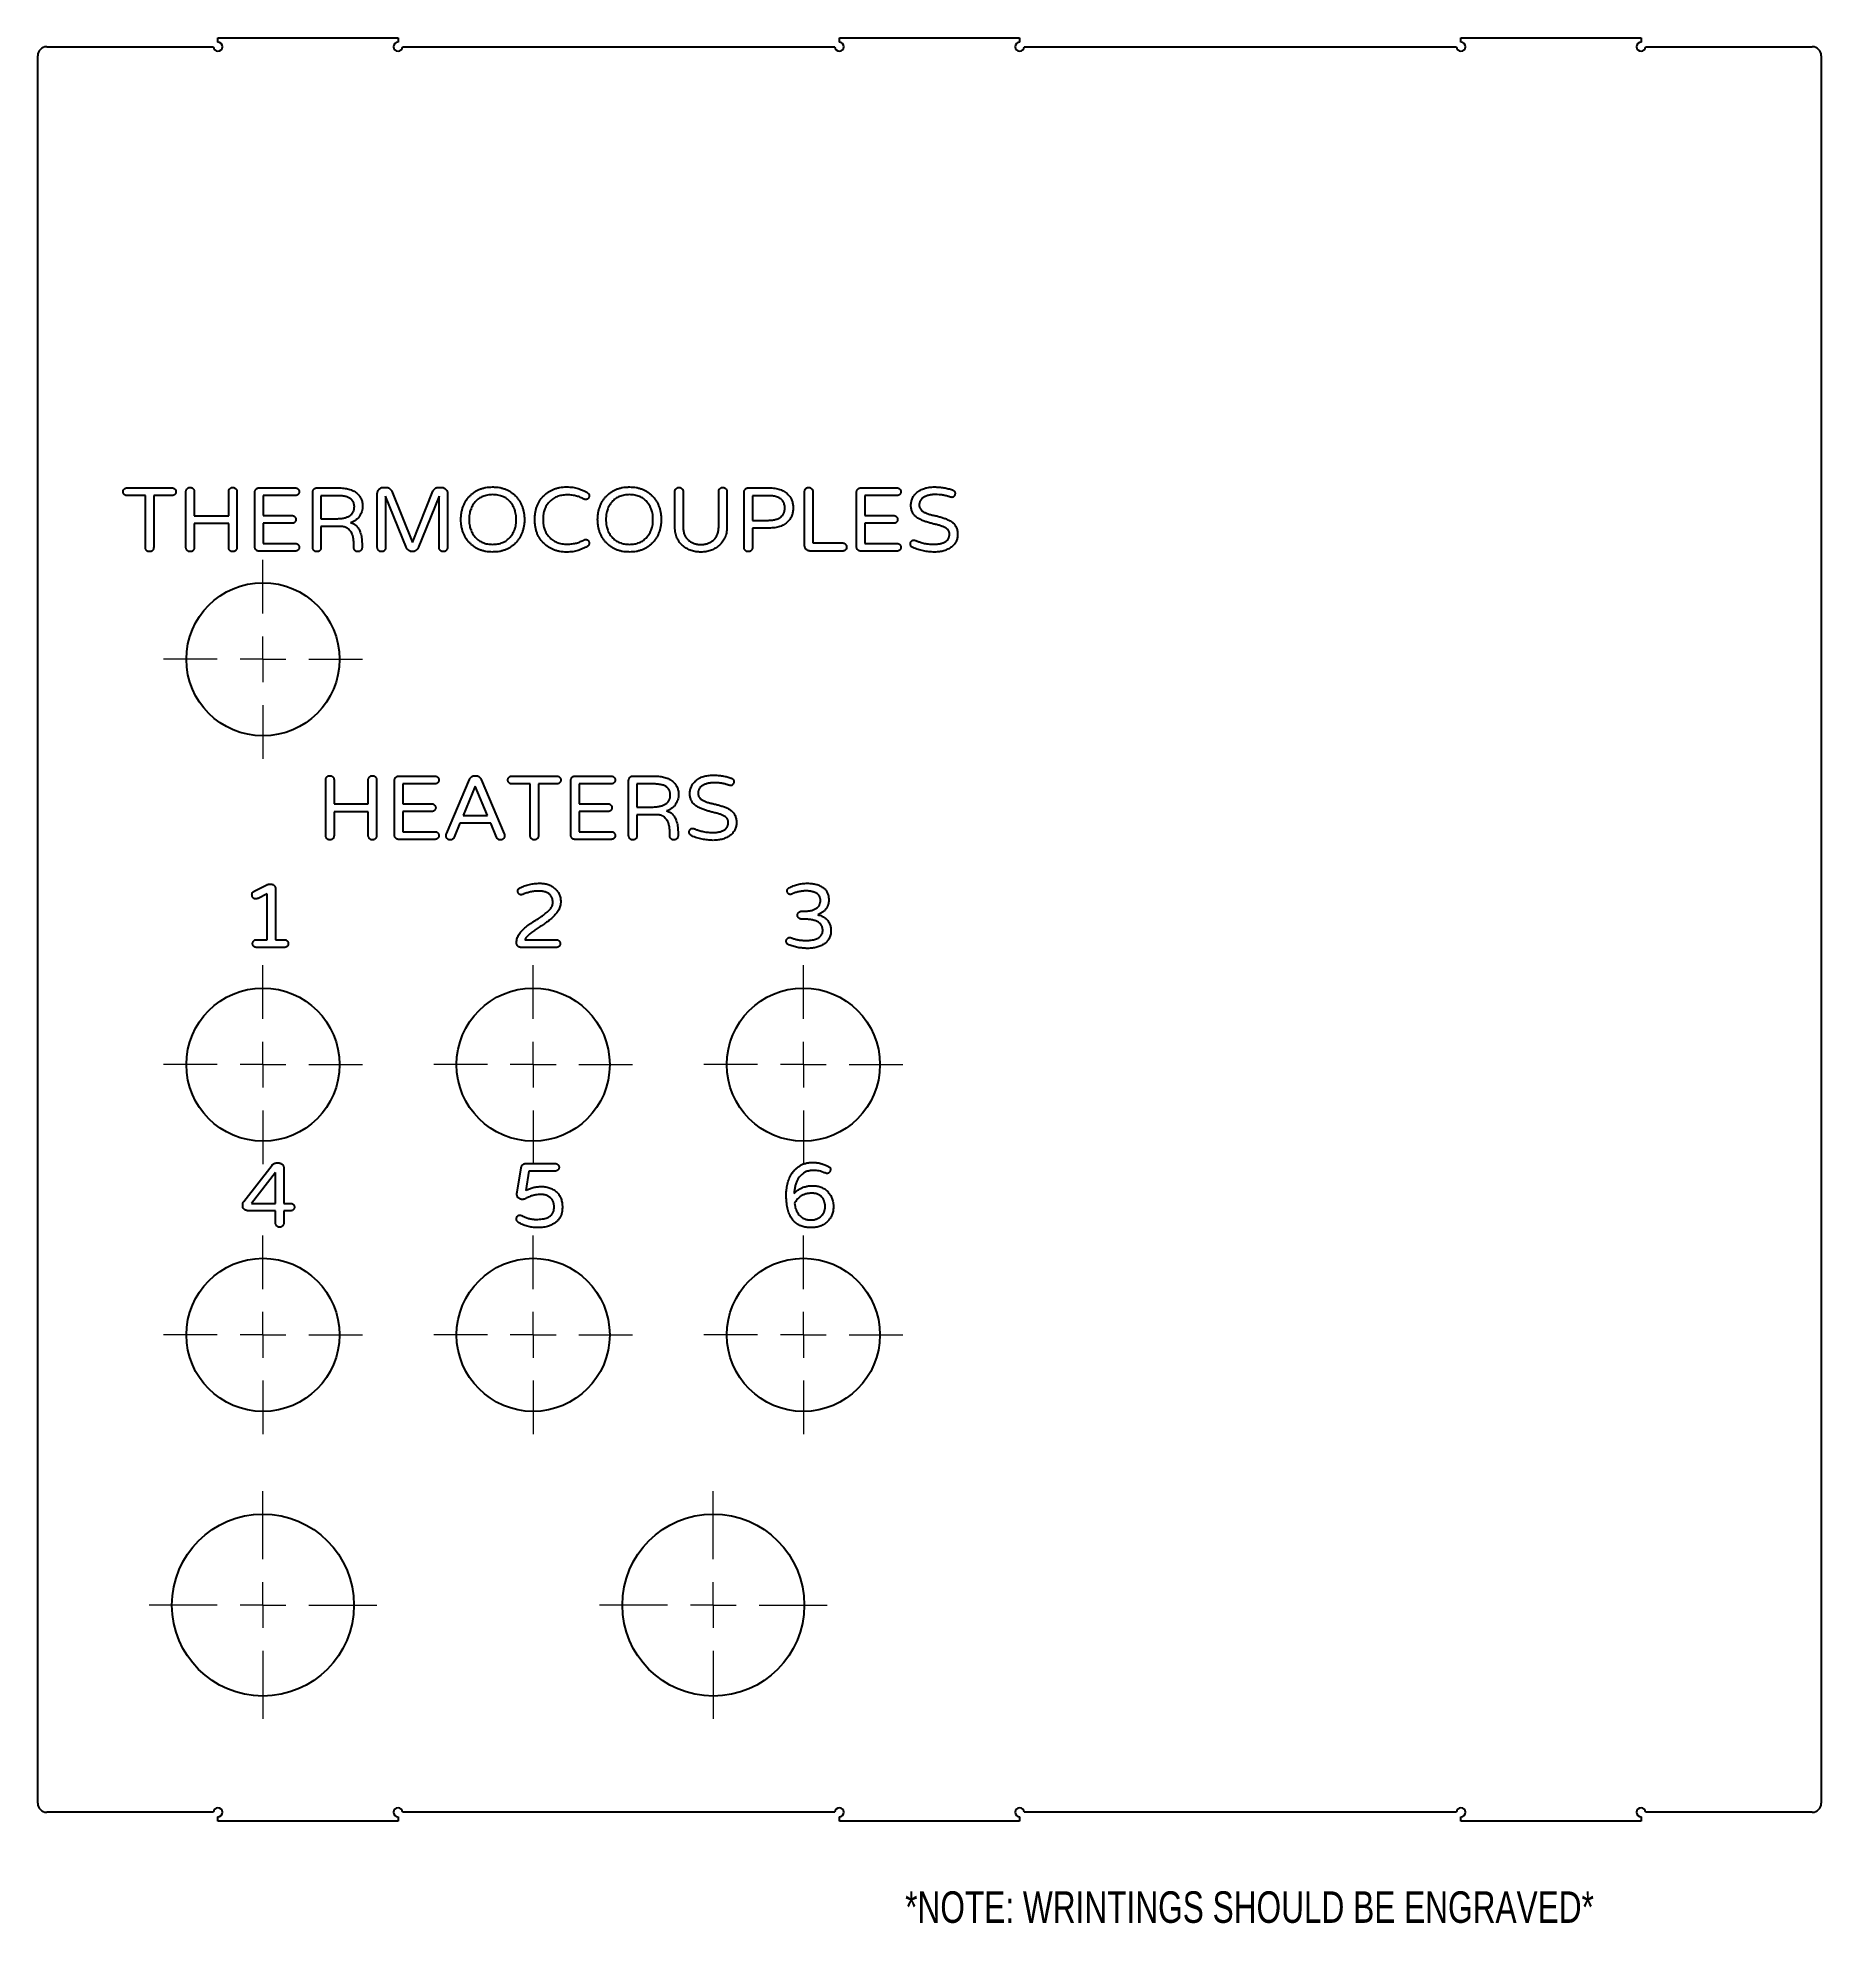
# Model space of a CAD drawing. Header units: millimetres. Extents: x 382 to 1372, y 275 to 1321.
import ezdxf

# ---------------------------------------------------------------- set-up
doc = ezdxf.new("R2010")
doc.units = ezdxf.units.MM
doc.header["$LTSCALE"] = 5
doc.linetypes.add('SLD-Continue', pattern=[0])
doc.styles.add('SLDTEXTSTYLE0', font='TXT', dxfattribs={"width": 0.75})

msp = doc.modelspace()

# ---------------------------------------------------------------- texts
at = {"color": 7, "linetype": 'SLD-Continue', "lineweight": 18, "true_color": 0xffffff, "insert": (864, 292.5), "char_height": 17.5, "attachment_point": 1, "style": 'SLDTEXTSTYLE0'}
msp.add_mtext('*NOTE: WRINTINGS SHOULD BE ENGRAVED*', dxfattribs=at)

# ---------------------------------------------------------------- blocks, each defined once
blk = doc.blocks.new('SW_CENTERMARKSYMBOL_0')
at = {"color": 0, "linetype": 'SLD-Continue', "lineweight": 18}
for p, q in [((0, 25.4), (0, 55.2)), ((0, 0), (0, 12.7)), ((-25.4, 0), (-55.2, 0)), ((0, 0), (-12.7, 0)), ((0, 0), (0, -12.7)), ((0, 0), (12.7, 0)), ((25.4, 0), (55.2, 0)), ((0, -25.4), (0, -55.2))]:
    blk.add_line(p, q, dxfattribs=at)
blk = doc.blocks.new('SW_CENTERMARKSYMBOL_1')
at = {"color": 0, "linetype": 'SLD-Continue', "lineweight": 18}
for p, q in [((0, 25.4), (0, 63.2)), ((0, 0), (0, 12.7)), ((-25.4, 0), (-63.2, 0)), ((0, 0), (-12.7, 0)), ((0, 0), (0, -12.7)), ((0, 0), (12.7, 0)), ((25.4, 0), (63.2, 0)), ((0, -25.4), (0, -63.2))]:
    blk.add_line(p, q, dxfattribs=at)
blk = doc.blocks.new('SW_CENTERMARKSYMBOL_2')
at = {"color": 0, "linetype": 'SLD-Continue', "lineweight": 18}
for p, q in [((0, 25.4), (0, 55.2)), ((0, 0), (0, 12.7)), ((-25.4, 0), (-55.2, 0)), ((0, 0), (-12.7, 0)), ((0, 0), (0, -12.7)), ((0, 0), (12.7, 0)), ((25.4, 0), (55.2, 0)), ((0, -25.4), (0, -55.2))]:
    blk.add_line(p, q, dxfattribs=at)
blk = doc.blocks.new('SW_CENTERMARKSYMBOL_3')
at = {"color": 0, "linetype": 'SLD-Continue', "lineweight": 18}
for p, q in [((0, 25.4), (0, 55.2)), ((0, 0), (0, 12.7)), ((-25.4, 0), (-55.2, 0)), ((0, 0), (-12.7, 0)), ((0, 0), (0, -12.7)), ((0, 0), (12.7, 0)), ((25.4, 0), (55.2, 0)), ((0, -25.4), (0, -55.2))]:
    blk.add_line(p, q, dxfattribs=at)
blk = doc.blocks.new('SW_CENTERMARKSYMBOL_4')
at = {"color": 0, "linetype": 'SLD-Continue', "lineweight": 18}
for p, q in [((0, 25.4), (0, 63.2)), ((0, 0), (0, 12.7)), ((-25.4, 0), (-63.2, 0)), ((0, 0), (-12.7, 0)), ((0, 0), (0, -12.7)), ((0, 0), (12.7, 0)), ((25.4, 0), (63.2, 0)), ((0, -25.4), (0, -63.2))]:
    blk.add_line(p, q, dxfattribs=at)
blk = doc.blocks.new('SW_CENTERMARKSYMBOL_5')
at = {"color": 0, "linetype": 'SLD-Continue', "lineweight": 18}
for p, q in [((0, 25.4), (0, 55.2)), ((0, 0), (0, 12.7)), ((-25.4, 0), (-55.2, 0)), ((0, 0), (-12.7, 0)), ((0, 0), (0, -12.7)), ((0, 0), (12.7, 0)), ((25.4, 0), (55.2, 0)), ((0, -25.4), (0, -55.2))]:
    blk.add_line(p, q, dxfattribs=at)
blk = doc.blocks.new('SW_CENTERMARKSYMBOL_6')
at = {"color": 0, "linetype": 'SLD-Continue', "lineweight": 18}
for p, q in [((0, 25.4), (0, 55.2)), ((0, 0), (0, 12.7)), ((-25.4, 0), (-55.2, 0)), ((0, 0), (-12.7, 0)), ((0, 0), (0, -12.7)), ((0, 0), (12.7, 0)), ((25.4, 0), (55.2, 0)), ((0, -25.4), (0, -55.2))]:
    blk.add_line(p, q, dxfattribs=at)
blk = doc.blocks.new('SW_CENTERMARKSYMBOL_7')
at = {"color": 0, "linetype": 'SLD-Continue', "lineweight": 18}
for p, q in [((0, 25.4), (0, 55.2)), ((0, 0), (0, 12.7)), ((-25.4, 0), (-55.2, 0)), ((0, 0), (-12.7, 0)), ((0, 0), (0, -12.7)), ((0, 0), (12.7, 0)), ((25.4, 0), (55.2, 0)), ((0, -25.4), (0, -55.2))]:
    blk.add_line(p, q, dxfattribs=at)
blk = doc.blocks.new('SW_CENTERMARKSYMBOL_8')
at = {"color": 0, "linetype": 'SLD-Continue', "lineweight": 18}
for p, q in [((0, 25.4), (0, 55.2)), ((0, 0), (0, 12.7)), ((-25.4, 0), (-55.2, 0)), ((0, 0), (-12.7, 0)), ((0, 0), (0, -12.7)), ((0, 0), (12.7, 0)), ((25.4, 0), (55.2, 0)), ((0, -25.4), (0, -55.2))]:
    blk.add_line(p, q, dxfattribs=at)

# ---------------------------------------------------------------- linework, layer by layer
at = {"color": 7, "linetype": 'SLD-Continue', "lineweight": 25}
for p, q in [((482.5, 1318.9), (482.5, 1321.4)), ((482.5, 1321.4), (582.5, 1321.4)), ((582.5, 1321.4), (582.5, 1318.9)), ((827.5, 1318.9), (827.5, 1321.4)), ((827.5, 1321.4), (927.5, 1321.4)), ((927.5, 1321.4), (927.5, 1318.9)), ((1172.5, 1318.9), (1172.5, 1321.4)), ((1172.5, 1321.4), (1272.5, 1321.4)), ((1272.5, 1321.4), (1272.5, 1318.9)), ((382.5, 341.4), (382.5, 1311.4)), ((387.5, 1316.4), (480, 1316.4)), ((585, 1316.4), (825, 1316.4)), ((930, 1316.4), (1170, 1316.4)), ((1275, 1316.4), (1367.5, 1316.4)), ((1372.5, 1311.4), (1372.5, 341.4)), ((432, 1071.6), (457.1, 1071.6)), ((464.8, 1038.4), (464.8, 1069.5)), ((469.4, 1069.5), (469.4, 1056.1)), ((488.5, 1056.1), (488.5, 1069.5)), ((493, 1069.5), (493, 1038.4)), ((503, 1038.7), (503, 1069.2)), ((505.3, 1071.6), (525.5, 1071.6)), ((535.2, 1038.4), (535.2, 1069.2)), ((537.4, 1071.6), (549.2, 1071.6)), ((571, 1038.4), (571, 1068.5)), ((574.3, 1071.8), (576, 1071.8)), ((579, 1069.7), (590.5, 1041.2)), ((590.5, 1041.2), (601.9, 1069.7)), ((604.9, 1071.8), (606.6, 1071.8)), ((609.9, 1068.5), (609.9, 1038.4)), ((736.2, 1049.6), (736.2, 1069.5)), ((740.7, 1069.5), (740.7, 1049.5)), ((760.5, 1049.5), (760.5, 1069.5)), ((765, 1069.5), (765, 1049.6)), ((774.6, 1038.4), (774.6, 1069.2)), ((776.9, 1071.6), (788.3, 1071.6)), ((808.2, 1039.6), (808.2, 1069.5)), ((812.7, 1069.5), (812.7, 1041)), ((837, 1038.7), (837, 1069.2)), ((839.3, 1071.6), (859.5, 1071.6)), ((442.3, 1067.3), (432, 1067.3)), ((442.3, 1038.4), (442.3, 1067.3)), ((446.9, 1067.3), (446.9, 1038.4)), ((457.1, 1067.3), (446.9, 1067.3)), ((507.6, 1067.3), (507.6, 1056.2)), ((525.5, 1067.3), (507.6, 1067.3)), ((539.7, 1067.2), (539.7, 1054.4)), ((548.6, 1067.2), (539.7, 1067.2)), ((575.6, 1067), (575.6, 1038.4)), ((587.2, 1038.3), (575.6, 1067)), ((605.3, 1067), (593.7, 1038.3)), ((605.3, 1038.4), (605.3, 1067)), ((779.2, 1067.2), (779.2, 1053.5)), ((787.9, 1067.2), (779.2, 1067.2)), ((841.6, 1067.3), (841.6, 1056.2)), ((859.5, 1067.3), (841.6, 1067.3)), ((469.4, 1056.1), (488.5, 1056.1)), ((469.4, 1051.8), (469.4, 1038.4)), ((488.5, 1051.8), (469.4, 1051.8)), ((488.5, 1038.4), (488.5, 1051.8)), ((507.6, 1056.2), (523.6, 1056.2)), ((507.6, 1051.9), (507.6, 1040.7)), ((523.6, 1051.9), (507.6, 1051.9)), ((539.7, 1054.4), (548.9, 1054.4)), ((539.7, 1050.1), (539.7, 1038.4)), ((550.2, 1050.1), (539.7, 1050.1)), ((779.2, 1053.5), (787.9, 1053.5)), ((779.2, 1049.2), (779.2, 1038.4)), ((788.3, 1049.2), (779.2, 1049.2)), ((841.6, 1056.2), (857.7, 1056.2)), ((841.6, 1051.9), (841.6, 1040.7)), ((857.7, 1051.9), (841.6, 1051.9)), ((525.5, 1036.4), (505.3, 1036.4)), ((507.6, 1040.7), (525.5, 1040.7)), ((558, 1038.4), (558, 1040)), ((562.5, 1040.8), (562.5, 1038.4)), ((829.2, 1036.4), (811.3, 1036.4)), ((812.7, 1041), (829.2, 1041)), ((859.5, 1036.4), (839.3, 1036.4)), ((841.6, 1040.7), (859.5, 1040.7)), ((582.8, 911.6), (603, 911.6)), ((625.2, 911.8), (625.7, 911.8)), ((645.6, 911.6), (670.7, 911.6)), ((680.7, 911.6), (700.8, 911.6)), ((712.8, 911.6), (724.5, 911.6)), ((542.4, 878.4), (542.4, 909.5)), ((547, 909.5), (547, 896.1)), ((566, 896.1), (566, 909.5)), ((570.6, 909.5), (570.6, 878.4)), ((580.6, 878.7), (580.6, 909.2)), ((585.2, 907.3), (585.2, 896.2)), ((603, 907.3), (585.2, 907.3)), ((609.4, 879.5), (622.2, 909.7)), ((625.4, 906), (618.6, 889.6)), ((632.2, 889.6), (625.4, 906)), ((628.6, 909.7), (641.4, 879.5)), ((655.9, 907.3), (645.6, 907.3)), ((655.9, 878.4), (655.9, 907.3)), ((660.4, 907.3), (660.4, 878.4)), ((670.7, 907.3), (660.4, 907.3)), ((678.4, 878.7), (678.4, 909.2)), ((683, 907.3), (683, 896.2)), ((700.8, 907.3), (683, 907.3)), ((710.5, 878.4), (710.5, 909.2)), ((715.1, 907.2), (715.1, 894.4)), ((724, 907.2), (715.1, 907.2)), ((547, 896.1), (566, 896.1)), ((547, 891.8), (547, 878.4)), ((566, 891.8), (547, 891.8)), ((566, 878.4), (566, 891.8)), ((585.2, 896.2), (601.2, 896.2)), ((585.2, 891.9), (585.2, 880.7)), ((601.2, 891.9), (585.2, 891.9)), ((683, 896.2), (699, 896.2)), ((683, 891.9), (683, 880.7)), ((699, 891.9), (683, 891.9)), ((715.1, 894.4), (724.2, 894.4)), ((715.1, 890.1), (715.1, 878.4)), ((725.5, 890.1), (715.1, 890.1)), ((585.2, 880.7), (603, 880.7)), ((616.8, 885.4), (613.6, 877.6)), ((634, 885.4), (616.8, 885.4)), ((618.6, 889.6), (632.2, 889.6)), ((637.2, 877.6), (634, 885.4)), ((683, 880.7), (700.8, 880.7)), ((733.3, 878.4), (733.3, 880)), ((737.9, 880.8), (737.9, 878.4)), ((603, 876.4), (582.8, 876.4)), ((700.8, 876.4), (680.7, 876.4)), ((502.7, 847.6), (509.6, 851.2)), ((511, 851.6), (512.1, 851.6)), ((514.5, 849.1), (514.5, 820.7)), ((509.9, 846.2), (504.8, 843.7)), ((509.9, 820.7), (509.9, 846.2)), ((806.3, 836.5), (806.6, 836.5)), ((807.1, 832.2), (806.3, 832.2)), ((503.9, 820.7), (509.9, 820.7)), ((519.4, 816.4), (503.9, 816.4)), ((514.5, 820.7), (519.4, 820.7)), ((670.4, 816.4), (650.9, 816.4)), ((652.8, 820.7), (670.4, 820.7)), ((496.9, 675.4), (512.7, 695.6)), ((514.5, 691.6), (501.1, 674.4)), ((514.5, 674.4), (514.5, 691.6)), ((515.2, 696.8), (516.2, 696.8)), ((519.1, 693.9), (519.1, 674.4)), ((648.6, 680.7), (650.9, 694)), ((653.5, 696.6), (669.7, 696.6)), ((655.1, 692.3), (653.5, 681.6)), ((669.7, 692.3), (655.1, 692.3)), ((496.3, 673.2), (496.3, 673.6)), ((514.5, 670.3), (499.2, 670.3)), ((501.1, 674.4), (514.5, 674.4)), ((514.5, 663.4), (514.5, 670.3)), ((519.1, 674.4), (522.9, 674.4)), ((519.1, 670.3), (519.1, 663.4)), ((522.9, 670.3), (519.1, 670.3)), ((480, 336.4), (387.5, 336.4)), ((825, 336.4), (585, 336.4)), ((1170, 336.4), (930, 336.4)), ((1367.5, 336.4), (1275, 336.4)), ((482.5, 331.4), (482.5, 333.9)), ((582.5, 331.4), (482.5, 331.4)), ((582.5, 333.9), (582.5, 331.4)), ((827.5, 331.4), (827.5, 333.9)), ((927.5, 331.4), (827.5, 331.4)), ((927.5, 333.9), (927.5, 331.4)), ((1172.5, 331.4), (1172.5, 333.9)), ((1272.5, 331.4), (1172.5, 331.4)), ((1272.5, 333.9), (1272.5, 331.4))]:
    msp.add_line(p, q, dxfattribs=at)
for centre, radius in [((507.5, 976.4), 42.5), ((507.5, 751.4), 42.5), ((657.5, 751.4), 42.5), ((807.5, 751.4), 42.5), ((507.5, 601.4), 42.5), ((657.5, 601.4), 42.5), ((807.5, 601.4), 42.5), ((507.5, 451.4), 50.5), ((757.5, 451.4), 50.5)]:
    msp.add_circle(centre, radius, dxfattribs=at)
for centre, radius, start, end in [((482.5, 1316.4), 2.5, 180, 90), ((582.5, 1316.4), 2.5, 90, 0), ((827.5, 1316.4), 2.5, 180, 90), ((927.5, 1316.4), 2.5, 90, 0), ((1172.5, 1316.4), 2.5, 180, 90), ((1272.5, 1316.4), 2.5, 90, 0), ((387.5, 1311.4), 5, 90, 180), ((1367.5, 1311.4), 5, 0, 90), ((387.5, 341.4), 5, 180, 270), ((482.5, 336.4), 2.5, 270, 180), ((582.5, 336.4), 2.5, 0, 270), ((827.5, 336.4), 2.5, 270, 180), ((927.5, 336.4), 2.5, 0, 270), ((1172.5, 336.4), 2.5, 270, 180), ((1272.5, 336.4), 2.5, 360, 270), ((1367.5, 341.4), 5, 270, 0)]:
    msp.add_arc(centre, radius, start, end, dxfattribs=at)
for points, knots in [([(429.9, 1069.4), (429.9, 1069.5), (429.9, 1069.8), (430, 1070.2), (430.2, 1070.6), (430.5, 1070.9), (430.8, 1071.2), (431.2, 1071.4), (431.6, 1071.5), (431.9, 1071.6), (432, 1071.6)], [0, 0, 0, 0, 0.129976, 0.253631, 0.377211, 0.501617, 0.627124, 0.7479, 0.872175, 1, 1, 1, 1]), ([(432, 1067.3), (431.9, 1067.3), (431.6, 1067.3), (431.2, 1067.4), (430.8, 1067.6), (430.5, 1067.9), (430.2, 1068.2), (430, 1068.6), (429.9, 1069), (429.9, 1069.2), (429.9, 1069.4)], [0, 0, 0, 0, 0.1293884, 0.2545562, 0.3757704, 0.5, 0.6242296, 0.7454438, 0.8706116, 1, 1, 1, 1]), ([(457.1, 1071.6), (457.2, 1071.6), (457.5, 1071.5), (457.9, 1071.4), (458.3, 1071.2), (458.6, 1070.9), (458.9, 1070.6), (459.1, 1070.2), (459.2, 1069.8), (459.2, 1069.5), (459.2, 1069.4)], [0, 0, 0, 0, 0.1285199, 0.2514031, 0.3745826, 0.5003067, 0.6260308, 0.7492103, 0.8714801, 1, 1, 1, 1]), ([(459.2, 1069.4), (459.2, 1069.2), (459.2, 1069), (459.1, 1068.6), (458.9, 1068.2), (458.6, 1067.9), (458.3, 1067.6), (457.9, 1067.4), (457.5, 1067.3), (457.2, 1067.3), (457.1, 1067.3)], [0, 0, 0, 0, 0.127904, 0.251636, 0.372487, 0.498072, 0.622555, 0.746212, 0.869943, 1, 1, 1, 1]), ([(464.8, 1069.5), (464.8, 1069.7), (464.8, 1070), (465, 1070.4), (465.2, 1070.8), (465.5, 1071.1), (465.8, 1071.4), (466.2, 1071.7), (466.6, 1071.8), (466.9, 1071.8), (467.1, 1071.8)], [0, 0, 0, 0, 0.129744, 0.251737, 0.374511, 0.500915, 0.628331, 0.750273, 0.872265, 1, 1, 1, 1]), ([(467.1, 1071.8), (467.2, 1071.8), (467.5, 1071.8), (468, 1071.7), (468.4, 1071.4), (468.7, 1071.1), (469, 1070.8), (469.2, 1070.4), (469.4, 1070), (469.4, 1069.7), (469.4, 1069.5)], [0, 0, 0, 0, 0.12685, 0.249922, 0.37102, 0.499084, 0.627147, 0.750007, 0.871154, 1, 1, 1, 1]), ([(488.5, 1069.5), (488.5, 1069.7), (488.5, 1070), (488.6, 1070.4), (488.8, 1070.8), (489.1, 1071.1), (489.5, 1071.4), (489.8, 1071.7), (490.3, 1071.8), (490.6, 1071.8), (490.7, 1071.8)], [0, 0, 0, 0, 0.129974, 0.252182, 0.375174, 0.501802, 0.629443, 0.749831, 0.872039, 1, 1, 1, 1]), ([(490.7, 1071.8), (490.9, 1071.8), (491.2, 1071.8), (491.6, 1071.7), (492, 1071.4), (492.4, 1071.1), (492.7, 1070.8), (492.9, 1070.4), (493, 1070), (493, 1069.7), (493, 1069.5)], [0, 0, 0, 0, 0.126728, 0.249682, 0.370664, 0.498604, 0.626545, 0.750247, 0.871278, 1, 1, 1, 1]), ([(503, 1069.2), (503, 1069.4), (503, 1069.7), (503.2, 1070.1), (503.4, 1070.5), (503.7, 1070.9), (504, 1071.2), (504.4, 1071.4), (504.8, 1071.5), (505.1, 1071.6), (505.3, 1071.6)], [0, 0, 0, 0, 0.127847, 0.251886, 0.372979, 0.499494, 0.627022, 0.750054, 0.872153, 1, 1, 1, 1]), ([(525.5, 1071.6), (525.6, 1071.6), (525.9, 1071.5), (526.3, 1071.4), (526.7, 1071.2), (527, 1070.9), (527.3, 1070.6), (527.5, 1070.2), (527.6, 1069.8), (527.6, 1069.5), (527.6, 1069.4)], [0, 0, 0, 0, 0.12852, 0.251403, 0.374583, 0.500307, 0.626031, 0.74921, 0.87148, 1, 1, 1, 1]), ([(527.6, 1069.4), (527.6, 1069.2), (527.6, 1069), (527.5, 1068.6), (527.3, 1068.2), (527, 1067.9), (526.7, 1067.6), (526.3, 1067.4), (525.9, 1067.3), (525.6, 1067.3), (525.5, 1067.3)], [0, 0, 0, 0, 0.127904, 0.2516358, 0.3724869, 0.4980715, 0.6225553, 0.7462116, 0.8699434, 1, 1, 1, 1]), ([(535.2, 1069.2), (535.2, 1069.4), (535.2, 1069.7), (535.3, 1070.1), (535.5, 1070.5), (535.8, 1070.9), (536.2, 1071.2), (536.5, 1071.4), (537, 1071.5), (537.3, 1071.6), (537.4, 1071.6)], [0, 0, 0, 0, 0.127847, 0.251886, 0.372979, 0.499494, 0.627022, 0.750054, 0.872153, 1, 1, 1, 1]), ([(549.2, 1071.6), (549.7, 1071.6), (550.8, 1071.5), (552.4, 1071.4), (553.8, 1071.2), (555.2, 1070.9), (556.4, 1070.4), (557.6, 1069.9), (558.6, 1069.4), (559.3, 1068.9), (559.6, 1068.6)], [0, 0, 0, 0, 0.151838, 0.294279, 0.427843, 0.55398, 0.673561, 0.786736, 0.895196, 1, 1, 1, 1]), ([(559.6, 1068.6), (559.8, 1068.4), (560.3, 1067.9), (561, 1067.2), (561.6, 1066.3), (562, 1065.4), (562.4, 1064.5), (562.7, 1063.5), (562.8, 1062.4), (562.8, 1061.7), (562.8, 1061.3)], [0, 0, 0, 0, 0.126976, 0.249897, 0.371434, 0.492246, 0.613662, 0.738076, 0.866118, 1, 1, 1, 1]), ([(571, 1068.5), (571, 1068.7), (571.1, 1069.1), (571.3, 1069.8), (571.6, 1070.3), (572, 1070.8), (572.5, 1071.3), (573, 1071.6), (573.7, 1071.8), (574.1, 1071.8), (574.3, 1071.8)], [0, 0, 0, 0, 0.127022, 0.25023, 0.372867, 0.499772, 0.6274, 0.750704, 0.872978, 1, 1, 1, 1]), ([(576, 1071.8), (576.1, 1071.8), (576.5, 1071.8), (576.9, 1071.7), (577.4, 1071.5), (577.8, 1071.2), (578.2, 1070.9), (578.5, 1070.5), (578.8, 1070.1), (579, 1069.8), (579, 1069.7)], [0, 0, 0, 0, 0.12631, 0.248518, 0.373063, 0.499522, 0.627129, 0.751632, 0.876534, 1, 1, 1, 1]), ([(601.9, 1069.7), (602, 1069.8), (602.1, 1070.1), (602.4, 1070.5), (602.7, 1070.9), (603.1, 1071.2), (603.5, 1071.5), (604, 1071.7), (604.5, 1071.8), (604.8, 1071.8), (604.9, 1071.8)], [0, 0, 0, 0, 0.123487, 0.248412, 0.372938, 0.500568, 0.628627, 0.751487, 0.875516, 1, 1, 1, 1]), ([(606.6, 1071.8), (606.8, 1071.8), (607.3, 1071.8), (607.9, 1071.6), (608.4, 1071.3), (608.9, 1070.8), (609.4, 1070.3), (609.7, 1069.8), (609.9, 1069.1), (609.9, 1068.7), (609.9, 1068.5)], [0, 0, 0, 0, 0.127066, 0.249381, 0.371494, 0.499165, 0.627006, 0.749685, 0.872934, 1, 1, 1, 1]), ([(622.3, 1067), (622.7, 1067.4), (623.5, 1068.2), (624.8, 1069.2), (626.3, 1070.1), (627.8, 1070.8), (629.5, 1071.4), (631.3, 1071.8), (633.1, 1072), (634.4, 1072), (635, 1072.1)], [0, 0, 0, 0, 0.1218322, 0.2414401, 0.360492, 0.4812702, 0.6038758, 0.7303706, 0.8620767, 1, 1, 1, 1]), ([(635, 1067.8), (634.5, 1067.8), (633.6, 1067.7), (632.1, 1067.6), (630.8, 1067.2), (629.5, 1066.8), (628.4, 1066.3), (627.3, 1065.6), (626.3, 1064.8), (625.7, 1064.1), (625.4, 1063.8)], [0, 0, 0, 0, 0.138558, 0.270637, 0.397572, 0.519718, 0.640225, 0.759184, 0.878245, 1, 1, 1, 1]), ([(635, 1072.1), (635.7, 1072), (636.9, 1072), (638.8, 1071.8), (640.5, 1071.4), (642.2, 1070.8), (643.8, 1070.1), (645.2, 1069.2), (646.6, 1068.2), (647.4, 1067.4), (647.8, 1067)], [0, 0, 0, 0, 0.136888, 0.268077, 0.394565, 0.517163, 0.637935, 0.75742, 0.87743, 1, 1, 1, 1]), ([(644.7, 1063.8), (644.4, 1064.1), (643.8, 1064.8), (642.8, 1065.6), (641.7, 1066.3), (640.5, 1066.8), (639.3, 1067.2), (637.9, 1067.6), (636.5, 1067.7), (635.5, 1067.8), (635, 1067.8)], [0, 0, 0, 0, 0.121271, 0.240847, 0.359797, 0.479686, 0.60246, 0.729384, 0.861454, 1, 1, 1, 1]), ([(663.4, 1067.2), (663.9, 1067.6), (664.7, 1068.4), (666.1, 1069.4), (667.5, 1070.2), (669, 1070.9), (670.7, 1071.4), (672.4, 1071.8), (674.2, 1072), (675.4, 1072.1), (676, 1072.1)], [0, 0, 0, 0, 0.122918, 0.243803, 0.363976, 0.484779, 0.607698, 0.73378, 0.864195, 1, 1, 1, 1]), ([(685.7, 1065.3), (685.3, 1065.5), (684.7, 1065.8), (683.7, 1066.3), (682.6, 1066.7), (681.5, 1067), (680.4, 1067.3), (679.2, 1067.5), (677.8, 1067.7), (676.3, 1067.7), (674.8, 1067.6), (673.3, 1067.4), (671.9, 1067.1), (670.6, 1066.7), (669.4, 1066.1), (668.3, 1065.4), (667.3, 1064.6), (666.7, 1064), (666.4, 1063.7)], [0, 0, 0, 0, 0.054306, 0.108349, 0.161638, 0.215088, 0.270681, 0.331376, 0.398101, 0.47057, 0.544475, 0.615099, 0.683509, 0.750246, 0.814896, 0.877735, 0.93912, 1, 1, 1, 1]), ([(676, 1072.1), (676.6, 1072.1), (677.8, 1072), (679.5, 1071.9), (681, 1071.6), (682.4, 1071.2), (683.7, 1070.7), (684.8, 1070.3), (685.7, 1069.9), (686.5, 1069.5), (687.2, 1069.1), (687.7, 1068.8), (688.1, 1068.5), (688.4, 1068.2), (688.6, 1067.7), (688.6, 1067.1), (688.6, 1066.7), (688.5, 1066.3), (688.3, 1066), (688.1, 1065.7), (687.8, 1065.4), (687.5, 1065.3), (687.2, 1065.1), (686.7, 1065.1), (686.2, 1065.1), (685.8, 1065.3), (685.7, 1065.3)], [0, 0, 0, 0, 0.097727, 0.18874, 0.273981, 0.353341, 0.426255, 0.491101, 0.547439, 0.59572, 0.636283, 0.669077, 0.694398, 0.712929, 0.744811, 0.781407, 0.800884, 0.819787, 0.839421, 0.859988, 0.880418, 0.899204, 0.917962, 0.937046, 0.97235, 1, 1, 1, 1]), ([(698.2, 1067), (698.6, 1067.4), (699.4, 1068.2), (700.8, 1069.2), (702.2, 1070.1), (703.8, 1070.8), (705.4, 1071.4), (707.2, 1071.8), (709, 1072), (710.3, 1072), (711, 1072.1)], [0, 0, 0, 0, 0.1218322, 0.2414401, 0.360492, 0.4812702, 0.6038758, 0.7303706, 0.8620767, 1, 1, 1, 1]), ([(711, 1067.8), (710.5, 1067.8), (709.5, 1067.7), (708.1, 1067.6), (706.7, 1067.2), (705.5, 1066.8), (704.3, 1066.3), (703.2, 1065.6), (702.2, 1064.8), (701.6, 1064.1), (701.3, 1063.8)], [0, 0, 0, 0, 0.138558, 0.270637, 0.397572, 0.519718, 0.640225, 0.759184, 0.878245, 1, 1, 1, 1]), ([(711, 1072.1), (711.6, 1072), (712.9, 1072), (714.7, 1071.8), (716.5, 1071.4), (718.1, 1070.8), (719.7, 1070.1), (721.2, 1069.2), (722.5, 1068.2), (723.3, 1067.4), (723.7, 1067)], [0, 0, 0, 0, 0.136888, 0.268077, 0.394565, 0.517163, 0.637935, 0.75742, 0.87743, 1, 1, 1, 1]), ([(720.6, 1063.8), (720.3, 1064.1), (719.7, 1064.8), (718.7, 1065.6), (717.6, 1066.3), (716.5, 1066.8), (715.2, 1067.2), (713.9, 1067.6), (712.4, 1067.7), (711.5, 1067.8), (711, 1067.8)], [0, 0, 0, 0, 0.121271, 0.240847, 0.359797, 0.479686, 0.60246, 0.729384, 0.861454, 1, 1, 1, 1]), ([(736.2, 1069.5), (736.2, 1069.7), (736.2, 1070), (736.3, 1070.4), (736.5, 1070.8), (736.8, 1071.1), (737.2, 1071.4), (737.5, 1071.7), (738, 1071.8), (738.3, 1071.8), (738.4, 1071.8)], [0, 0, 0, 0, 0.129974, 0.252182, 0.375174, 0.501802, 0.629443, 0.749831, 0.872039, 1, 1, 1, 1]), ([(738.4, 1071.8), (738.6, 1071.8), (738.9, 1071.8), (739.3, 1071.7), (739.7, 1071.4), (740.1, 1071.1), (740.4, 1070.8), (740.6, 1070.4), (740.7, 1070), (740.7, 1069.7), (740.7, 1069.5)], [0, 0, 0, 0, 0.126728, 0.249682, 0.370664, 0.498604, 0.626545, 0.750247, 0.871278, 1, 1, 1, 1]), ([(760.5, 1069.5), (760.5, 1069.7), (760.5, 1070), (760.6, 1070.4), (760.8, 1070.8), (761.1, 1071.1), (761.5, 1071.4), (761.8, 1071.7), (762.3, 1071.8), (762.6, 1071.8), (762.7, 1071.8)], [0, 0, 0, 0, 0.129974, 0.252182, 0.375174, 0.501802, 0.629443, 0.749831, 0.872039, 1, 1, 1, 1]), ([(762.7, 1071.8), (762.9, 1071.8), (763.2, 1071.8), (763.6, 1071.7), (764, 1071.4), (764.4, 1071.1), (764.7, 1070.8), (764.9, 1070.4), (765, 1070), (765, 1069.7), (765, 1069.5)], [0, 0, 0, 0, 0.12861, 0.249536, 0.372171, 0.5, 0.627829, 0.750464, 0.87139, 1, 1, 1, 1]), ([(774.6, 1069.2), (774.6, 1069.4), (774.6, 1069.7), (774.8, 1070.1), (775, 1070.5), (775.3, 1070.9), (775.6, 1071.2), (776, 1071.4), (776.4, 1071.5), (776.7, 1071.6), (776.9, 1071.6)], [0, 0, 0, 0, 0.127847, 0.251886, 0.372979, 0.499494, 0.627022, 0.750054, 0.872153, 1, 1, 1, 1]), ([(788.3, 1071.6), (788.9, 1071.6), (790, 1071.5), (791.6, 1071.4), (793.1, 1071.1), (794.5, 1070.7), (795.7, 1070.2), (796.9, 1069.5), (798, 1068.8), (798.6, 1068.2), (798.9, 1067.9)], [0, 0, 0, 0, 0.148459, 0.288049, 0.419681, 0.544238, 0.663319, 0.777567, 0.889571, 1, 1, 1, 1]), ([(798.9, 1067.9), (799.1, 1067.7), (799.6, 1067.2), (800.2, 1066.4), (800.7, 1065.5), (801.1, 1064.6), (801.4, 1063.6), (801.6, 1062.6), (801.8, 1061.5), (801.8, 1060.8), (801.8, 1060.4)], [0, 0, 0, 0, 0.122729, 0.24303, 0.363458, 0.48453, 0.607175, 0.733566, 0.8642, 1, 1, 1, 1]), ([(808.2, 1069.5), (808.2, 1069.7), (808.2, 1070), (808.3, 1070.4), (808.5, 1070.8), (808.8, 1071.1), (809.1, 1071.4), (809.5, 1071.7), (810, 1071.8), (810.3, 1071.8), (810.4, 1071.8)], [0, 0, 0, 0, 0.129744, 0.251737, 0.374511, 0.500915, 0.628331, 0.750273, 0.872265, 1, 1, 1, 1]), ([(810.4, 1071.8), (810.6, 1071.8), (810.9, 1071.8), (811.3, 1071.7), (811.7, 1071.4), (812.1, 1071.1), (812.4, 1070.8), (812.6, 1070.4), (812.7, 1070), (812.7, 1069.7), (812.7, 1069.5)], [0, 0, 0, 0, 0.12685, 0.249922, 0.37102, 0.499084, 0.627147, 0.750007, 0.871154, 1, 1, 1, 1]), ([(837, 1069.2), (837, 1069.4), (837.1, 1069.7), (837.2, 1070.1), (837.4, 1070.5), (837.7, 1070.9), (838, 1071.2), (838.4, 1071.4), (838.9, 1071.5), (839.2, 1071.6), (839.3, 1071.6)], [0, 0, 0, 0, 0.127847, 0.251886, 0.372979, 0.499494, 0.627022, 0.750054, 0.872153, 1, 1, 1, 1]), ([(859.5, 1071.6), (859.6, 1071.6), (859.9, 1071.5), (860.3, 1071.4), (860.7, 1071.2), (861, 1070.9), (861.3, 1070.6), (861.5, 1070.2), (861.6, 1069.8), (861.6, 1069.5), (861.6, 1069.4)], [0, 0, 0, 0, 0.1285199, 0.2514031, 0.3745826, 0.5003067, 0.6260308, 0.7492103, 0.8714801, 1, 1, 1, 1]), ([(861.6, 1069.4), (861.6, 1069.2), (861.6, 1069), (861.5, 1068.6), (861.3, 1068.2), (861, 1067.9), (860.7, 1067.6), (860.3, 1067.4), (859.9, 1067.3), (859.6, 1067.3), (859.5, 1067.3)], [0, 0, 0, 0, 0.127904, 0.251636, 0.372487, 0.498072, 0.622555, 0.746212, 0.869943, 1, 1, 1, 1]), ([(867.2, 1061.7), (867.2, 1062.1), (867.2, 1062.8), (867.4, 1063.9), (867.7, 1064.8), (868, 1065.8), (868.5, 1066.7), (869.1, 1067.5), (869.8, 1068.3), (870.3, 1068.8), (870.5, 1069)], [0, 0, 0, 0, 0.131782, 0.257858, 0.38107, 0.502475, 0.623407, 0.745942, 0.870612, 1, 1, 1, 1]), ([(870.5, 1069), (870.9, 1069.2), (871.5, 1069.7), (872.5, 1070.4), (873.6, 1070.9), (874.8, 1071.3), (876.1, 1071.7), (877.4, 1071.9), (878.8, 1072), (879.8, 1072.1), (880.3, 1072.1)], [0, 0, 0, 0, 0.114364, 0.229357, 0.346438, 0.467345, 0.591955, 0.721411, 0.85714, 1, 1, 1, 1]), ([(880.8, 1067.8), (880.4, 1067.8), (879.8, 1067.8), (878.9, 1067.8), (878.1, 1067.6), (877.2, 1067.5), (876.5, 1067.3), (875.7, 1067), (875, 1066.7), (874.6, 1066.5), (874.4, 1066.4)], [0, 0, 0, 0, 0.142773, 0.279278, 0.411111, 0.536432, 0.657869, 0.774878, 0.889493, 1, 1, 1, 1]), ([(880.3, 1072.1), (880.7, 1072.1), (881.6, 1072), (882.9, 1072), (884.2, 1071.8), (885.5, 1071.7), (886.7, 1071.4), (887.9, 1071.1), (889.1, 1070.8), (889.9, 1070.5), (890.3, 1070.4)], [0, 0, 0, 0, 0.132709, 0.263442, 0.391061, 0.516454, 0.639849, 0.761484, 0.881123, 1, 1, 1, 1]), ([(888.3, 1066.7), (887.7, 1066.9), (886.5, 1067.2), (884.7, 1067.6), (882.8, 1067.8), (881.4, 1067.8), (880.8, 1067.8)], [0, 0, 0, 0, 0.232383, 0.474783, 0.730471, 1, 1, 1, 1]), ([(891.7, 1068.4), (891.7, 1068.3), (891.6, 1068), (891.6, 1067.6), (891.4, 1067.3), (891.2, 1067), (890.9, 1066.7), (890.6, 1066.4), (890.3, 1066.3), (890, 1066.3), (889.6, 1066.3), (889.2, 1066.4), (888.8, 1066.5), (888.4, 1066.6), (888.3, 1066.7)], [0, 0, 0, 0, 0.07885, 0.158342, 0.241631, 0.329121, 0.414098, 0.488879, 0.555755, 0.62256, 0.695026, 0.78133, 0.883221, 1, 1, 1, 1]), ([(890.3, 1070.4), (890.4, 1070.4), (890.6, 1070.3), (890.9, 1070.1), (891.1, 1069.9), (891.3, 1069.7), (891.5, 1069.4), (891.6, 1069.1), (891.7, 1068.7), (891.7, 1068.5), (891.7, 1068.4)], [0, 0, 0, 0, 0.135609, 0.261714, 0.383006, 0.498305, 0.615462, 0.735687, 0.862062, 1, 1, 1, 1]), ([(556.2, 1065.5), (556, 1065.7), (555.6, 1065.9), (554.9, 1066.3), (554, 1066.6), (553.1, 1066.8), (552.1, 1067), (551, 1067.1), (549.8, 1067.2), (549, 1067.2), (548.6, 1067.2)], [0, 0, 0, 0, 0.095764, 0.19812, 0.307841, 0.427061, 0.554698, 0.692982, 0.840692, 1, 1, 1, 1]), ([(548.9, 1054.4), (549.2, 1054.5), (549.9, 1054.5), (550.9, 1054.5), (551.8, 1054.7), (552.7, 1054.9), (553.5, 1055.1), (554.3, 1055.4), (555, 1055.7), (555.7, 1056.1), (556.3, 1056.5), (556.8, 1057), (557.3, 1057.6), (557.6, 1058.2), (557.9, 1058.8), (558.1, 1059.5), (558.2, 1060.2), (558.2, 1060.7), (558.3, 1061)], [0, 0, 0, 0, 0.080191, 0.156045, 0.229012, 0.298207, 0.365048, 0.428807, 0.491181, 0.551117, 0.609264, 0.665198, 0.719334, 0.772589, 0.82641, 0.881777, 0.939503, 1, 1, 1, 1]), ([(558.3, 1061), (558.3, 1061.2), (558.2, 1061.7), (558.1, 1062.4), (558, 1063), (557.8, 1063.6), (557.5, 1064.2), (557.1, 1064.7), (556.7, 1065.1), (556.4, 1065.4), (556.2, 1065.5)], [0, 0, 0, 0, 0.142921, 0.277097, 0.403983, 0.526115, 0.645642, 0.762522, 0.879607, 1, 1, 1, 1]), ([(562.8, 1061.3), (562.8, 1060.9), (562.8, 1059.9), (562.5, 1058.5), (561.9, 1057.2), (561.3, 1056.1), (560.8, 1055.3), (560.3, 1054.7), (559.7, 1054.2), (559.1, 1053.7), (558.5, 1053.3), (557.8, 1052.9), (557, 1052.5), (556.5, 1052.3), (556.2, 1052.2)], [0, 0, 0, 0, 0.119505, 0.236658, 0.355997, 0.477891, 0.540354, 0.60172, 0.66463, 0.727853, 0.792802, 0.859225, 0.928534, 1, 1, 1, 1]), ([(617.4, 1054), (617.4, 1054.6), (617.4, 1055.9), (617.7, 1057.8), (618.1, 1059.5), (618.6, 1061.2), (619.3, 1062.8), (620.1, 1064.3), (621.1, 1065.7), (621.9, 1066.6), (622.3, 1067)], [0, 0, 0, 0, 0.136932, 0.268111, 0.395099, 0.518353, 0.639468, 0.759154, 0.879067, 1, 1, 1, 1]), ([(625.4, 1063.8), (625.1, 1063.5), (624.6, 1062.8), (623.9, 1061.8), (623.3, 1060.6), (622.8, 1059.4), (622.4, 1058.2), (622.1, 1056.8), (622, 1055.4), (622, 1054.5), (622, 1054)], [0, 0, 0, 0, 0.11974, 0.238784, 0.358189, 0.478571, 0.602889, 0.730027, 0.862321, 1, 1, 1, 1]), ([(648.1, 1054), (648.1, 1054.5), (648.1, 1055.4), (647.9, 1056.8), (647.6, 1058.2), (647.3, 1059.4), (646.8, 1060.6), (646.2, 1061.8), (645.5, 1062.8), (645, 1063.5), (644.7, 1063.8)], [0, 0, 0, 0, 0.13767, 0.269956, 0.397085, 0.521201, 0.641834, 0.761231, 0.880267, 1, 1, 1, 1]), ([(647.8, 1067), (648.2, 1066.6), (648.9, 1065.7), (649.9, 1064.3), (650.7, 1062.8), (651.4, 1061.2), (651.9, 1059.6), (652.3, 1057.8), (652.6, 1055.9), (652.7, 1054.6), (652.7, 1054)], [0, 0, 0, 0, 0.119707, 0.238354, 0.357951, 0.478556, 0.602463, 0.729736, 0.862314, 1, 1, 1, 1]), ([(658.4, 1054), (658.4, 1054.7), (658.5, 1056), (658.7, 1057.9), (659.1, 1059.7), (659.6, 1061.5), (660.4, 1063.1), (661.2, 1064.6), (662.2, 1066), (663, 1066.8), (663.4, 1067.2)], [0, 0, 0, 0, 0.139156, 0.272166, 0.399603, 0.522661, 0.642919, 0.761909, 0.880356, 1, 1, 1, 1]), ([(666.4, 1063.7), (666.1, 1063.4), (665.6, 1062.8), (664.9, 1061.7), (664.3, 1060.6), (663.8, 1059.4), (663.4, 1058.2), (663.2, 1056.9), (663, 1055.5), (663, 1054.5), (663, 1054)], [0, 0, 0, 0, 0.117845, 0.23503, 0.353488, 0.473553, 0.597611, 0.725905, 0.860231, 1, 1, 1, 1]), ([(693.3, 1054), (693.3, 1054.6), (693.4, 1055.9), (693.6, 1057.8), (694, 1059.5), (694.6, 1061.2), (695.2, 1062.8), (696.1, 1064.3), (697, 1065.7), (697.8, 1066.6), (698.2, 1067)], [0, 0, 0, 0, 0.136932, 0.268111, 0.395099, 0.518353, 0.639468, 0.759154, 0.879067, 1, 1, 1, 1]), ([(701.3, 1063.8), (701, 1063.5), (700.5, 1062.8), (699.8, 1061.8), (699.2, 1060.6), (698.7, 1059.4), (698.3, 1058.2), (698.1, 1056.8), (697.9, 1055.4), (697.9, 1054.5), (697.9, 1054)], [0, 0, 0, 0, 0.11974, 0.238784, 0.358189, 0.478571, 0.602889, 0.730027, 0.862321, 1, 1, 1, 1]), ([(724, 1054), (724, 1054.5), (724, 1055.4), (723.9, 1056.8), (723.6, 1058.2), (723.2, 1059.4), (722.7, 1060.6), (722.1, 1061.8), (721.4, 1062.8), (720.9, 1063.5), (720.6, 1063.8)], [0, 0, 0, 0, 0.13767, 0.269956, 0.397085, 0.521201, 0.641834, 0.761231, 0.880267, 1, 1, 1, 1]), ([(723.7, 1067), (724.1, 1066.6), (724.9, 1065.7), (725.8, 1064.3), (726.7, 1062.8), (727.3, 1061.2), (727.9, 1059.6), (728.3, 1057.8), (728.5, 1055.9), (728.6, 1054.6), (728.6, 1054)], [0, 0, 0, 0, 0.119707, 0.238354, 0.357951, 0.478556, 0.602463, 0.729736, 0.862314, 1, 1, 1, 1]), ([(792.5, 1066.6), (792.2, 1066.7), (791.5, 1066.9), (790.4, 1067.1), (789.2, 1067.2), (788.3, 1067.2), (787.9, 1067.2)], [0, 0, 0, 0, 0.214003, 0.45045, 0.712561, 1, 1, 1, 1]), ([(797.2, 1060.4), (797.2, 1060.8), (797.2, 1061.5), (796.9, 1062.5), (796.6, 1063.5), (796.1, 1064.3), (795.4, 1065.1), (794.6, 1065.7), (793.6, 1066.2), (792.9, 1066.5), (792.5, 1066.6)], [0, 0, 0, 0, 0.133394, 0.257998, 0.375975, 0.492062, 0.608351, 0.730255, 0.859553, 1, 1, 1, 1]), ([(795.4, 1055.8), (795.5, 1055.9), (795.8, 1056.2), (796.2, 1056.7), (796.5, 1057.2), (796.8, 1057.8), (797, 1058.4), (797.1, 1059), (797.2, 1059.7), (797.2, 1060.2), (797.2, 1060.4)], [0, 0, 0, 0, 0.119723, 0.239488, 0.35877, 0.479075, 0.601868, 0.728529, 0.860493, 1, 1, 1, 1]), ([(801.8, 1060.4), (801.8, 1060), (801.8, 1059.3), (801.6, 1058.2), (801.4, 1057.2), (801.1, 1056.2), (800.7, 1055.3), (800.2, 1054.4), (799.6, 1053.6), (799.1, 1053.1), (798.9, 1052.8)], [0, 0, 0, 0, 0.1358, 0.266434, 0.392825, 0.51547, 0.636542, 0.75697, 0.877271, 1, 1, 1, 1]), ([(870.5, 1055.1), (870.3, 1055.3), (869.8, 1055.7), (869.1, 1056.4), (868.5, 1057.2), (868, 1058), (867.7, 1058.9), (867.4, 1059.8), (867.2, 1060.8), (867.2, 1061.4), (867.2, 1061.7)], [0, 0, 0, 0, 0.1318571, 0.2579354, 0.3811019, 0.5011196, 0.6219791, 0.7434882, 0.8696898, 1, 1, 1, 1]), ([(874.4, 1066.4), (874.2, 1066.3), (873.8, 1066), (873.2, 1065.6), (872.8, 1065.1), (872.4, 1064.6), (872.2, 1064), (871.9, 1063.4), (871.8, 1062.8), (871.8, 1062.3), (871.8, 1062.1)], [0, 0, 0, 0, 0.137129, 0.267294, 0.390148, 0.510752, 0.628762, 0.749102, 0.871956, 1, 1, 1, 1]), ([(871.8, 1062.1), (871.8, 1061.9), (871.8, 1061.4), (872, 1060.8), (872.3, 1060.1), (872.6, 1059.6), (873.1, 1059), (873.7, 1058.6), (874.4, 1058.1), (874.9, 1057.9), (875.1, 1057.8)], [0, 0, 0, 0, 0.1195, 0.23573, 0.348732, 0.463907, 0.584756, 0.713096, 0.850204, 1, 1, 1, 1]), ([(875.1, 1057.8), (875.4, 1057.7), (875.9, 1057.4), (876.7, 1057.1), (877.6, 1056.8), (878.9, 1056.5), (880.5, 1056.2), (882.5, 1055.7), (884.5, 1055.1), (886.1, 1054.6), (887.3, 1054.1), (888.2, 1053.7), (889, 1053.2), (889.6, 1052.9), (889.8, 1052.7)], [0, 0, 0, 0, 0.054255, 0.11085, 0.16993, 0.231507, 0.358955, 0.490013, 0.621898, 0.752269, 0.816284, 0.878791, 0.939922, 1, 1, 1, 1]), ([(523.6, 1056.2), (523.8, 1056.2), (524.1, 1056.2), (524.5, 1056), (524.9, 1055.8), (525.2, 1055.5), (525.5, 1055.2), (525.7, 1054.8), (525.8, 1054.4), (525.8, 1054.1), (525.8, 1054)], [0, 0, 0, 0, 0.128441, 0.251249, 0.374353, 0.5, 0.625647, 0.748751, 0.871559, 1, 1, 1, 1]), ([(525.8, 1054), (525.8, 1053.9), (525.8, 1053.6), (525.7, 1053.2), (525.5, 1052.8), (525.2, 1052.5), (524.9, 1052.2), (524.5, 1052), (524.1, 1051.9), (523.8, 1051.9), (523.6, 1051.9)], [0, 0, 0, 0, 0.127825, 0.2521, 0.372876, 0.498383, 0.622789, 0.746369, 0.870024, 1, 1, 1, 1]), ([(558, 1040), (558, 1040.3), (558, 1040.9), (557.9, 1041.8), (557.8, 1042.7), (557.7, 1043.5), (557.6, 1044.2), (557.5, 1044.8), (557.3, 1045.4), (557, 1046.1), (556.6, 1046.9), (556, 1047.7), (555.3, 1048.4), (554.7, 1048.9), (554.2, 1049.3), (553.7, 1049.5), (553.2, 1049.7), (552.7, 1049.9), (552.1, 1050), (551.5, 1050.1), (550.8, 1050.1), (550.4, 1050.1), (550.2, 1050.1)], [0, 0, 0, 0, 0.066873, 0.129351, 0.187513, 0.241391, 0.290743, 0.335553, 0.377217, 0.414746, 0.485226, 0.552707, 0.61861, 0.684057, 0.717301, 0.751635, 0.787873, 0.825636, 0.865661, 0.907688, 0.952441, 1, 1, 1, 1]), ([(556.2, 1052.2), (556.5, 1052.1), (557.1, 1052), (557.9, 1051.6), (558.7, 1051.1), (559.4, 1050.5), (560, 1049.7), (560.6, 1048.9), (561.1, 1048), (561.3, 1047.4), (561.5, 1047)], [0, 0, 0, 0, 0.119621, 0.236355, 0.353074, 0.471663, 0.593631, 0.721387, 0.855957, 1, 1, 1, 1]), ([(561.5, 1047), (561.6, 1046.5), (562, 1045.5), (562.3, 1044), (562.5, 1042.4), (562.5, 1041.3), (562.5, 1040.8)], [0, 0, 0, 0, 0.241145, 0.486903, 0.739153, 1, 1, 1, 1]), ([(622.3, 1041), (621.9, 1041.4), (621.1, 1042.3), (620.1, 1043.7), (619.3, 1045.2), (618.6, 1046.8), (618.1, 1048.5), (617.7, 1050.2), (617.4, 1052.1), (617.4, 1053.3), (617.4, 1054)], [0, 0, 0, 0, 0.12099, 0.24096, 0.360701, 0.481404, 0.604715, 0.731763, 0.863004, 1, 1, 1, 1]), ([(622, 1054), (622, 1053.5), (622, 1052.6), (622.1, 1051.2), (622.4, 1049.8), (622.8, 1048.6), (623.3, 1047.4), (623.9, 1046.2), (624.6, 1045.2), (625.1, 1044.5), (625.4, 1044.2)], [0, 0, 0, 0, 0.137688, 0.269311, 0.397128, 0.520798, 0.641824, 0.760629, 0.880252, 1, 1, 1, 1]), ([(644.7, 1044.2), (645, 1044.5), (645.5, 1045.2), (646.2, 1046.2), (646.8, 1047.4), (647.3, 1048.6), (647.7, 1049.8), (647.9, 1051.2), (648.1, 1052.6), (648.1, 1053.5), (648.1, 1054)], [0, 0, 0, 0, 0.119741, 0.239356, 0.358154, 0.479429, 0.602897, 0.730706, 0.86232, 1, 1, 1, 1]), ([(652.7, 1054), (652.7, 1053.3), (652.6, 1052.1), (652.3, 1050.2), (651.9, 1048.4), (651.4, 1046.8), (650.7, 1045.2), (649.9, 1043.7), (648.9, 1042.3), (648.2, 1041.4), (647.8, 1041)], [0, 0, 0, 0, 0.137746, 0.270382, 0.397709, 0.521183, 0.642311, 0.761512, 0.880632, 1, 1, 1, 1]), ([(663.4, 1040.8), (663, 1041.2), (662.2, 1042), (661.2, 1043.4), (660.3, 1044.9), (659.6, 1046.5), (659.1, 1048.3), (658.7, 1050.1), (658.5, 1052), (658.4, 1053.3), (658.4, 1054)], [0, 0, 0, 0, 0.120025, 0.238484, 0.357054, 0.477782, 0.600852, 0.728302, 0.86083, 1, 1, 1, 1]), ([(663, 1054), (663, 1053.5), (663, 1052.5), (663.2, 1051.1), (663.4, 1049.8), (663.8, 1048.6), (664.3, 1047.4), (664.9, 1046.3), (665.6, 1045.2), (666.1, 1044.6), (666.4, 1044.3)], [0, 0, 0, 0, 0.139781, 0.273431, 0.401735, 0.525804, 0.64652, 0.764375, 0.882145, 1, 1, 1, 1]), ([(698.2, 1041), (697.8, 1041.4), (697, 1042.3), (696.1, 1043.7), (695.2, 1045.2), (694.5, 1046.8), (694, 1048.5), (693.6, 1050.2), (693.4, 1052.1), (693.3, 1053.3), (693.3, 1054)], [0, 0, 0, 0, 0.12099, 0.24096, 0.360701, 0.481404, 0.604715, 0.731763, 0.863004, 1, 1, 1, 1]), ([(697.9, 1054), (697.9, 1053.5), (697.9, 1052.6), (698.1, 1051.2), (698.3, 1049.8), (698.7, 1048.6), (699.2, 1047.4), (699.8, 1046.2), (700.5, 1045.2), (701, 1044.5), (701.3, 1044.2)], [0, 0, 0, 0, 0.137688, 0.269311, 0.397128, 0.520798, 0.641824, 0.760629, 0.880252, 1, 1, 1, 1]), ([(720.6, 1044.2), (720.9, 1044.5), (721.4, 1045.2), (722.1, 1046.2), (722.7, 1047.4), (723.2, 1048.6), (723.6, 1049.8), (723.9, 1051.2), (724, 1052.6), (724, 1053.5), (724, 1054)], [0, 0, 0, 0, 0.119741, 0.239356, 0.358154, 0.479429, 0.602897, 0.730706, 0.86232, 1, 1, 1, 1]), ([(728.6, 1054), (728.6, 1053.3), (728.5, 1052.1), (728.3, 1050.2), (727.9, 1048.4), (727.3, 1046.8), (726.7, 1045.2), (725.8, 1043.7), (724.9, 1042.3), (724.1, 1041.4), (723.7, 1041)], [0, 0, 0, 0, 0.137746, 0.270382, 0.397709, 0.521183, 0.642311, 0.761512, 0.880632, 1, 1, 1, 1]), ([(740.8, 1039.3), (740.5, 1039.6), (739.7, 1040.2), (738.8, 1041.3), (738, 1042.5), (737.3, 1043.7), (736.8, 1045.1), (736.4, 1046.5), (736.2, 1048), (736.2, 1049.1), (736.2, 1049.6)], [0, 0, 0, 0, 0.125506, 0.246701, 0.366968, 0.486858, 0.608662, 0.733588, 0.863988, 1, 1, 1, 1]), ([(740.7, 1049.5), (740.8, 1049.1), (740.8, 1048.4), (740.9, 1047.4), (741.2, 1046.4), (741.5, 1045.5), (741.9, 1044.6), (742.5, 1043.8), (743.1, 1043.1), (743.6, 1042.6), (743.8, 1042.4)], [0, 0, 0, 0, 0.137547, 0.267868, 0.393387, 0.515711, 0.635737, 0.755394, 0.876207, 1, 1, 1, 1]), ([(757.4, 1042.4), (757.6, 1042.6), (758.1, 1043.1), (758.8, 1043.8), (759.3, 1044.6), (759.7, 1045.5), (760.1, 1046.4), (760.3, 1047.4), (760.4, 1048.4), (760.5, 1049.1), (760.5, 1049.5)], [0, 0, 0, 0, 0.1238437, 0.24411, 0.3643238, 0.4843979, 0.6064522, 0.7320231, 0.862397, 1, 1, 1, 1]), ([(765, 1049.6), (765, 1049.1), (765, 1048), (764.8, 1046.5), (764.4, 1045.1), (763.9, 1043.7), (763.2, 1042.5), (762.4, 1041.3), (761.4, 1040.2), (760.7, 1039.6), (760.3, 1039.3)], [0, 0, 0, 0, 0.135747, 0.265983, 0.390666, 0.512233, 0.632467, 0.7525, 0.874279, 1, 1, 1, 1]), ([(787.9, 1053.5), (788.3, 1053.6), (789.1, 1053.6), (790.3, 1053.7), (791.4, 1053.8), (792.3, 1054.1), (793.2, 1054.4), (794.1, 1054.8), (794.8, 1055.2), (795.2, 1055.6), (795.4, 1055.8)], [0, 0, 0, 0, 0.156556, 0.301778, 0.438192, 0.564635, 0.682326, 0.793026, 0.898535, 1, 1, 1, 1]), ([(798.9, 1052.8), (798.6, 1052.6), (798, 1052), (796.9, 1051.2), (795.7, 1050.6), (794.5, 1050.1), (793.1, 1049.7), (791.6, 1049.4), (790, 1049.3), (788.9, 1049.2), (788.3, 1049.2)], [0, 0, 0, 0, 0.110041, 0.222086, 0.336679, 0.455563, 0.580165, 0.711845, 0.851487, 1, 1, 1, 1]), ([(857.7, 1056.2), (857.8, 1056.2), (858.1, 1056.2), (858.5, 1056), (858.9, 1055.8), (859.2, 1055.5), (859.5, 1055.2), (859.7, 1054.8), (859.8, 1054.4), (859.8, 1054.1), (859.8, 1054)], [0, 0, 0, 0, 0.128441, 0.251249, 0.374353, 0.5, 0.625647, 0.748751, 0.871559, 1, 1, 1, 1]), ([(859.8, 1054), (859.8, 1053.9), (859.8, 1053.6), (859.7, 1053.2), (859.5, 1052.8), (859.2, 1052.5), (858.9, 1052.2), (858.5, 1052), (858.1, 1051.9), (857.8, 1051.9), (857.7, 1051.9)], [0, 0, 0, 0, 0.127825, 0.2521, 0.372876, 0.498383, 0.622789, 0.746369, 0.870024, 1, 1, 1, 1]), ([(885.2, 1049.9), (885, 1050), (884.5, 1050.2), (883.6, 1050.5), (882.8, 1050.8), (881.5, 1051.1), (879.9, 1051.5), (877.9, 1052), (875.9, 1052.6), (874.3, 1053.2), (873, 1053.7), (872.2, 1054.1), (871.3, 1054.6), (870.8, 1054.9), (870.5, 1055.1)], [0, 0, 0, 0, 0.051824, 0.106981, 0.165695, 0.22774, 0.356449, 0.486981, 0.61853, 0.750604, 0.815292, 0.878319, 0.939757, 1, 1, 1, 1]), ([(888.6, 1046), (888.6, 1046.2), (888.6, 1046.6), (888.4, 1047.2), (888.1, 1047.7), (887.8, 1048.2), (887.3, 1048.7), (886.7, 1049.2), (886, 1049.6), (885.5, 1049.8), (885.2, 1049.9)], [0, 0, 0, 0, 0.108562, 0.215494, 0.322983, 0.437554, 0.559359, 0.692635, 0.838739, 1, 1, 1, 1]), ([(889.8, 1052.7), (890.1, 1052.5), (890.6, 1052.1), (891.3, 1051.4), (891.8, 1050.6), (892.3, 1049.8), (892.7, 1048.8), (892.9, 1047.9), (893.1, 1046.8), (893.1, 1046.1), (893.1, 1045.8)], [0, 0, 0, 0, 0.125816, 0.247202, 0.366722, 0.4859, 0.607323, 0.732221, 0.862719, 1, 1, 1, 1]), ([(444.5, 1036.2), (444.4, 1036.2), (444.1, 1036.2), (443.7, 1036.3), (443.3, 1036.5), (442.9, 1036.8), (442.6, 1037.2), (442.4, 1037.6), (442.3, 1038), (442.3, 1038.3), (442.3, 1038.4)], [0, 0, 0, 0, 0.129348, 0.252881, 0.373592, 0.5, 0.626408, 0.747119, 0.870652, 1, 1, 1, 1]), ([(446.9, 1038.4), (446.8, 1038.3), (446.8, 1038), (446.7, 1037.6), (446.5, 1037.2), (446.2, 1036.8), (445.8, 1036.5), (445.4, 1036.3), (445, 1036.2), (444.7, 1036.2), (444.5, 1036.2)], [0, 0, 0, 0, 0.128072, 0.250386, 0.371877, 0.499628, 0.626366, 0.747671, 0.871928, 1, 1, 1, 1]), ([(467.1, 1036.2), (466.9, 1036.2), (466.6, 1036.2), (466.2, 1036.3), (465.8, 1036.5), (465.5, 1036.8), (465.2, 1037.2), (465, 1037.6), (464.8, 1038), (464.8, 1038.3), (464.8, 1038.4)], [0, 0, 0, 0, 0.129115, 0.252426, 0.37472, 0.5009, 0.62708, 0.747574, 0.870885, 1, 1, 1, 1]), ([(469.4, 1038.4), (469.4, 1038.3), (469.4, 1038), (469.2, 1037.6), (469, 1037.2), (468.7, 1036.8), (468.4, 1036.5), (468, 1036.3), (467.5, 1036.2), (467.2, 1036.2), (467.1, 1036.2)], [0, 0, 0, 0, 0.1282, 0.250636, 0.371249, 0.499128, 0.625992, 0.747419, 0.8718, 1, 1, 1, 1]), ([(490.7, 1036.2), (490.6, 1036.2), (490.3, 1036.2), (489.8, 1036.3), (489.5, 1036.5), (489.1, 1036.8), (488.8, 1037.2), (488.6, 1037.6), (488.5, 1038), (488.5, 1038.3), (488.5, 1038.4)], [0, 0, 0, 0, 0.129348, 0.252881, 0.373592, 0.5, 0.626408, 0.747119, 0.870652, 1, 1, 1, 1]), ([(493, 1038.4), (493, 1038.3), (493, 1038), (492.9, 1037.6), (492.7, 1037.2), (492.4, 1036.8), (492, 1036.5), (491.6, 1036.3), (491.2, 1036.2), (490.9, 1036.2), (490.7, 1036.2)], [0, 0, 0, 0, 0.128072, 0.250386, 0.371877, 0.499628, 0.626366, 0.747671, 0.871928, 1, 1, 1, 1]), ([(505.3, 1036.4), (505.1, 1036.4), (504.8, 1036.5), (504.4, 1036.6), (504, 1036.8), (503.7, 1037.1), (503.4, 1037.4), (503.2, 1037.8), (503, 1038.3), (503, 1038.6), (503, 1038.7)], [0, 0, 0, 0, 0.129115, 0.252426, 0.37472, 0.5009, 0.62708, 0.747574, 0.870885, 1, 1, 1, 1]), ([(525.5, 1040.7), (525.6, 1040.7), (525.9, 1040.7), (526.3, 1040.6), (526.7, 1040.4), (527, 1040.1), (527.3, 1039.8), (527.5, 1039.4), (527.6, 1039), (527.6, 1038.7), (527.6, 1038.6)], [0, 0, 0, 0, 0.12852, 0.251403, 0.374583, 0.500307, 0.626031, 0.74921, 0.87148, 1, 1, 1, 1]), ([(527.6, 1038.6), (527.6, 1038.4), (527.6, 1038.1), (527.5, 1037.7), (527.3, 1037.4), (527, 1037), (526.7, 1036.8), (526.3, 1036.6), (525.9, 1036.5), (525.6, 1036.4), (525.5, 1036.4)], [0, 0, 0, 0, 0.127904, 0.251636, 0.372487, 0.498072, 0.622555, 0.746212, 0.869943, 1, 1, 1, 1]), ([(537.4, 1036.2), (537.3, 1036.2), (537, 1036.2), (536.5, 1036.3), (536.2, 1036.5), (535.8, 1036.8), (535.5, 1037.2), (535.3, 1037.6), (535.2, 1038), (535.2, 1038.3), (535.2, 1038.4)], [0, 0, 0, 0, 0.1291152, 0.2524259, 0.3747197, 0.5009001, 0.6270804, 0.7475741, 0.8708848, 1, 1, 1, 1]), ([(539.7, 1038.4), (539.7, 1038.3), (539.7, 1038), (539.6, 1037.6), (539.4, 1037.2), (539.1, 1036.8), (538.7, 1036.5), (538.3, 1036.3), (537.9, 1036.2), (537.6, 1036.2), (537.4, 1036.2)], [0, 0, 0, 0, 0.1282, 0.250636, 0.371249, 0.499128, 0.625992, 0.747419, 0.8718, 1, 1, 1, 1]), ([(562.5, 1038.4), (562.5, 1038.3), (562.5, 1038), (562.4, 1037.6), (562.2, 1037.2), (561.9, 1036.8), (561.5, 1036.5), (561.1, 1036.3), (560.7, 1036.2), (560.2, 1036.2), (559.7, 1036.2), (559.3, 1036.3), (558.9, 1036.5), (558.6, 1036.8), (558.3, 1037.1), (558.1, 1037.5), (558, 1038), (558, 1038.3), (558, 1038.4)], [0, 0, 0, 0, 0.063895, 0.12464, 0.184754, 0.247196, 0.309638, 0.371052, 0.434986, 0.501896, 0.568723, 0.630715, 0.690317, 0.750557, 0.811579, 0.871182, 0.933173, 1, 1, 1, 1]), ([(573.3, 1036.2), (573.2, 1036.2), (572.9, 1036.2), (572.4, 1036.3), (572, 1036.5), (571.7, 1036.8), (571.4, 1037.2), (571.2, 1037.6), (571.1, 1038), (571, 1038.3), (571, 1038.4)], [0, 0, 0, 0, 0.129115, 0.252426, 0.37472, 0.5009, 0.62708, 0.747574, 0.870885, 1, 1, 1, 1]), ([(575.6, 1038.4), (575.6, 1038.3), (575.6, 1038), (575.5, 1037.6), (575.2, 1037.2), (574.9, 1036.8), (574.6, 1036.5), (574.2, 1036.3), (573.8, 1036.2), (573.5, 1036.2), (573.3, 1036.2)], [0, 0, 0, 0, 0.1282, 0.250636, 0.371249, 0.499128, 0.625992, 0.747419, 0.8718, 1, 1, 1, 1]), ([(590.5, 1036.2), (590.3, 1036.2), (589.9, 1036.2), (589.4, 1036.3), (588.9, 1036.5), (588.5, 1036.8), (588.1, 1037.1), (587.7, 1037.4), (587.4, 1037.8), (587.3, 1038.1), (587.2, 1038.3)], [0, 0, 0, 0, 0.131944, 0.257559, 0.382493, 0.507604, 0.631801, 0.752666, 0.875092, 1, 1, 1, 1]), ([(593.7, 1038.3), (593.6, 1038.1), (593.5, 1037.8), (593.2, 1037.4), (592.8, 1037.1), (592.4, 1036.8), (592, 1036.5), (591.5, 1036.3), (591, 1036.2), (590.6, 1036.2), (590.5, 1036.2)], [0, 0, 0, 0, 0.124749, 0.247018, 0.368939, 0.492977, 0.617927, 0.741033, 0.868225, 1, 1, 1, 1]), ([(607.6, 1036.2), (607.5, 1036.2), (607.2, 1036.2), (606.7, 1036.3), (606.3, 1036.5), (606, 1036.8), (605.7, 1037.2), (605.5, 1037.6), (605.3, 1038), (605.3, 1038.3), (605.3, 1038.4)], [0, 0, 0, 0, 0.1282189, 0.2506737, 0.3739136, 0.500797, 0.6286953, 0.7493263, 0.8717811, 1, 1, 1, 1]), ([(609.9, 1038.4), (609.9, 1038.3), (609.9, 1038), (609.7, 1037.6), (609.5, 1037.2), (609.2, 1036.8), (608.9, 1036.5), (608.5, 1036.3), (608.1, 1036.2), (607.8, 1036.2), (607.6, 1036.2)], [0, 0, 0, 0, 0.12904, 0.251721, 0.373125, 0.499232, 0.625339, 0.745763, 0.87096, 1, 1, 1, 1]), ([(635, 1035.9), (634.4, 1036), (633.1, 1036), (631.3, 1036.2), (629.5, 1036.6), (627.8, 1037.2), (626.3, 1037.9), (624.8, 1038.8), (623.5, 1039.8), (622.7, 1040.6), (622.3, 1041)], [0, 0, 0, 0, 0.13793, 0.269643, 0.396144, 0.518921, 0.63949, 0.758548, 0.878162, 1, 1, 1, 1]), ([(625.4, 1044.2), (625.7, 1043.9), (626.3, 1043.2), (627.3, 1042.4), (628.4, 1041.7), (629.5, 1041.2), (630.8, 1040.7), (632.1, 1040.4), (633.6, 1040.3), (634.5, 1040.2), (635, 1040.2)], [0, 0, 0, 0, 0.121763, 0.240832, 0.3598, 0.480025, 0.602401, 0.729344, 0.861433, 1, 1, 1, 1]), ([(635, 1040.2), (635.5, 1040.2), (636.5, 1040.3), (637.9, 1040.4), (639.3, 1040.7), (640.5, 1041.2), (641.7, 1041.7), (642.8, 1042.4), (643.8, 1043.2), (644.4, 1043.9), (644.7, 1044.2)], [0, 0, 0, 0, 0.138556, 0.270635, 0.397568, 0.520572, 0.640178, 0.759136, 0.878721, 1, 1, 1, 1]), ([(647.8, 1041), (647.4, 1040.6), (646.6, 1039.8), (645.2, 1038.8), (643.8, 1037.9), (642.2, 1037.2), (640.5, 1036.6), (638.8, 1036.2), (636.9, 1036), (635.7, 1036), (635, 1035.9)], [0, 0, 0, 0, 0.122576, 0.242593, 0.362084, 0.482646, 0.605415, 0.731909, 0.863105, 1, 1, 1, 1]), ([(687.5, 1039.1), (687.1, 1038.8), (686.3, 1038.4), (685, 1037.8), (683.8, 1037.3), (682.4, 1036.8), (681, 1036.4), (679.5, 1036.1), (677.8, 1036), (676, 1035.9), (674.2, 1036), (672.4, 1036.2), (670.7, 1036.6), (669, 1037.1), (667.5, 1037.8), (666, 1038.7), (664.7, 1039.6), (663.9, 1040.4), (663.4, 1040.8)], [0, 0, 0, 0, 0.052381, 0.10541, 0.15931, 0.213811, 0.270501, 0.330907, 0.396259, 0.466112, 0.537403, 0.606645, 0.674464, 0.74141, 0.807324, 0.871887, 0.935802, 1, 1, 1, 1]), ([(666.4, 1044.3), (666.7, 1044), (667.3, 1043.3), (668.4, 1042.5), (669.5, 1041.8), (670.7, 1041.3), (672, 1040.8), (673.4, 1040.5), (674.9, 1040.4), (676, 1040.3), (676.5, 1040.3)], [0, 0, 0, 0, 0.119592, 0.237848, 0.35631, 0.476241, 0.599032, 0.727006, 0.860038, 1, 1, 1, 1]), ([(676.5, 1040.3), (677, 1040.3), (677.9, 1040.3), (679.2, 1040.5), (680.4, 1040.7), (681.9, 1041), (683.7, 1041.7), (685, 1042.3), (685.7, 1042.7)], [0, 0, 0, 0, 0.149252, 0.287675, 0.415905, 0.534739, 0.765905, 1, 1, 1, 1]), ([(685.7, 1042.7), (685.8, 1042.7), (686.2, 1042.9), (686.7, 1042.9), (687.2, 1042.9), (687.5, 1042.7), (687.8, 1042.6), (688.1, 1042.3), (688.3, 1042), (688.5, 1041.7), (688.6, 1041.3), (688.6, 1041.1), (688.6, 1041)], [0, 0, 0, 0, 0.12617, 0.286591, 0.373311, 0.458547, 0.544837, 0.637671, 0.731129, 0.820345, 0.909705, 1, 1, 1, 1]), ([(688.6, 1041), (688.6, 1040.8), (688.6, 1040.4), (688.4, 1039.8), (688, 1039.3), (687.7, 1039.2), (687.5, 1039.1)], [0, 0, 0, 0, 0.272282, 0.513921, 0.748746, 1, 1, 1, 1]), ([(711, 1035.9), (710.3, 1036), (709, 1036), (707.2, 1036.2), (705.4, 1036.6), (703.8, 1037.2), (702.2, 1037.9), (700.8, 1038.8), (699.4, 1039.8), (698.6, 1040.6), (698.2, 1041)], [0, 0, 0, 0, 0.13793, 0.269643, 0.396144, 0.518921, 0.63949, 0.758548, 0.878162, 1, 1, 1, 1]), ([(701.3, 1044.2), (701.6, 1043.9), (702.2, 1043.2), (703.2, 1042.4), (704.3, 1041.7), (705.5, 1041.2), (706.7, 1040.7), (708.1, 1040.4), (709.5, 1040.3), (710.5, 1040.2), (711, 1040.2)], [0, 0, 0, 0, 0.121763, 0.240832, 0.3598, 0.480025, 0.602401, 0.729344, 0.861433, 1, 1, 1, 1]), ([(711, 1040.2), (711.5, 1040.2), (712.4, 1040.3), (713.9, 1040.4), (715.2, 1040.7), (716.5, 1041.2), (717.6, 1041.7), (718.7, 1042.4), (719.7, 1043.2), (720.3, 1043.9), (720.6, 1044.2)], [0, 0, 0, 0, 0.138556, 0.270635, 0.397568, 0.520572, 0.640178, 0.759136, 0.878721, 1, 1, 1, 1]), ([(723.7, 1041), (723.3, 1040.6), (722.5, 1039.8), (721.2, 1038.8), (719.7, 1037.9), (718.1, 1037.2), (716.5, 1036.6), (714.7, 1036.2), (712.9, 1036), (711.6, 1036), (711, 1035.9)], [0, 0, 0, 0, 0.1225758, 0.2425925, 0.3620837, 0.4826456, 0.6054154, 0.7319095, 0.8631049, 1, 1, 1, 1]), ([(750.6, 1035.9), (750.1, 1035.9), (749.2, 1036), (747.9, 1036.1), (746.5, 1036.4), (745.3, 1036.8), (744.1, 1037.2), (743, 1037.8), (741.9, 1038.5), (741.2, 1039), (740.8, 1039.3)], [0, 0, 0, 0, 0.133588, 0.263143, 0.389304, 0.51254, 0.634313, 0.755885, 0.877013, 1, 1, 1, 1]), ([(743.8, 1042.4), (744.1, 1042.2), (744.5, 1041.9), (745.3, 1041.4), (746.1, 1041), (746.9, 1040.7), (747.8, 1040.4), (748.7, 1040.2), (749.6, 1040.1), (750.3, 1040.1), (750.6, 1040.1)], [0, 0, 0, 0, 0.123461, 0.244848, 0.367099, 0.488568, 0.611869, 0.73761, 0.866706, 1, 1, 1, 1]), ([(750.6, 1040.1), (750.9, 1040.1), (751.6, 1040.1), (752.5, 1040.2), (753.4, 1040.4), (754.3, 1040.7), (755.1, 1041), (755.9, 1041.4), (756.7, 1041.9), (757.2, 1042.2), (757.4, 1042.4)], [0, 0, 0, 0, 0.133294, 0.26239, 0.388131, 0.511432, 0.632901, 0.755152, 0.876539, 1, 1, 1, 1]), ([(760.3, 1039.3), (760, 1039), (759.3, 1038.5), (758.2, 1037.8), (757.1, 1037.2), (755.9, 1036.7), (754.6, 1036.4), (753.3, 1036.1), (752, 1036), (751.1, 1035.9), (750.6, 1035.9)], [0, 0, 0, 0, 0.124159, 0.246486, 0.368668, 0.490403, 0.614256, 0.739003, 0.867827, 1, 1, 1, 1]), ([(776.9, 1036.2), (776.7, 1036.2), (776.4, 1036.2), (776, 1036.3), (775.6, 1036.5), (775.3, 1036.8), (775, 1037.2), (774.8, 1037.6), (774.6, 1038), (774.6, 1038.3), (774.6, 1038.4)], [0, 0, 0, 0, 0.1291152, 0.2524259, 0.3747197, 0.5009001, 0.6270804, 0.7475741, 0.8708848, 1, 1, 1, 1]), ([(779.2, 1038.4), (779.2, 1038.3), (779.2, 1038), (779, 1037.6), (778.8, 1037.2), (778.5, 1036.8), (778.2, 1036.5), (777.8, 1036.3), (777.3, 1036.2), (777, 1036.2), (776.9, 1036.2)], [0, 0, 0, 0, 0.1282, 0.250636, 0.371249, 0.499128, 0.625992, 0.747419, 0.8718, 1, 1, 1, 1]), ([(811.3, 1036.4), (811.1, 1036.5), (810.7, 1036.5), (810.1, 1036.7), (809.6, 1037), (809.1, 1037.4), (808.7, 1037.8), (808.4, 1038.4), (808.2, 1039), (808.2, 1039.4), (808.2, 1039.6)], [0, 0, 0, 0, 0.127792, 0.249961, 0.373003, 0.500728, 0.628454, 0.751495, 0.873664, 1, 1, 1, 1]), ([(829.2, 1041), (829.3, 1041), (829.6, 1041), (830.1, 1040.9), (830.5, 1040.6), (830.8, 1040.3), (831.1, 1040), (831.4, 1039.6), (831.5, 1039.2), (831.5, 1038.9), (831.5, 1038.7)], [0, 0, 0, 0, 0.126835, 0.249893, 0.371951, 0.5, 0.628049, 0.750107, 0.873165, 1, 1, 1, 1]), ([(831.5, 1038.7), (831.5, 1038.6), (831.5, 1038.3), (831.4, 1037.8), (831.1, 1037.4), (830.8, 1037.1), (830.5, 1036.8), (830.1, 1036.6), (829.6, 1036.5), (829.3, 1036.4), (829.2, 1036.4)], [0, 0, 0, 0, 0.128072, 0.250386, 0.371877, 0.499628, 0.626366, 0.747671, 0.871928, 1, 1, 1, 1]), ([(839.3, 1036.4), (839.2, 1036.4), (838.9, 1036.5), (838.4, 1036.6), (838, 1036.8), (837.7, 1037.1), (837.4, 1037.4), (837.2, 1037.8), (837.1, 1038.3), (837, 1038.6), (837, 1038.7)], [0, 0, 0, 0, 0.129115, 0.252426, 0.37472, 0.5009, 0.62708, 0.747574, 0.870885, 1, 1, 1, 1]), ([(859.5, 1040.7), (859.6, 1040.7), (859.9, 1040.7), (860.3, 1040.6), (860.7, 1040.4), (861, 1040.1), (861.3, 1039.8), (861.5, 1039.4), (861.6, 1039), (861.6, 1038.7), (861.6, 1038.6)], [0, 0, 0, 0, 0.12852, 0.251403, 0.374583, 0.500307, 0.626031, 0.74921, 0.87148, 1, 1, 1, 1]), ([(861.6, 1038.6), (861.6, 1038.4), (861.6, 1038.1), (861.5, 1037.7), (861.3, 1037.4), (861, 1037), (860.7, 1036.8), (860.3, 1036.6), (859.9, 1036.5), (859.6, 1036.4), (859.5, 1036.4)], [0, 0, 0, 0, 0.127904, 0.2516358, 0.3724869, 0.4980715, 0.6225553, 0.7462116, 0.8699434, 1, 1, 1, 1]), ([(868.3, 1038.4), (868.1, 1038.5), (867.7, 1038.7), (867.3, 1039.1), (867.1, 1039.4), (867, 1039.8), (866.9, 1040.1), (866.9, 1040.5), (866.9, 1040.9), (867, 1041.2), (867.2, 1041.6), (867.4, 1041.9), (867.7, 1042.2), (868, 1042.4), (868.4, 1042.5), (868.7, 1042.5), (869.1, 1042.5), (869.5, 1042.4), (870, 1042.3), (870.5, 1042), (871.2, 1041.8), (872, 1041.5), (873, 1041.2), (874.1, 1040.9), (875.4, 1040.6), (876.8, 1040.4), (878.2, 1040.3), (879.3, 1040.3), (879.8, 1040.3)], [0, 0, 0, 0, 0.0361082, 0.0746043, 0.0946645, 0.1148818, 0.1354098, 0.1575894, 0.1802289, 0.2023105, 0.2247535, 0.2481436, 0.271607, 0.2928409, 0.3135531, 0.3340767, 0.3566803, 0.3822852, 0.4113348, 0.4439509, 0.483279, 0.5330378, 0.5922258, 0.661863, 0.7385269, 0.8206224, 0.9072552, 1, 1, 1, 1]), ([(880.3, 1035.9), (879.7, 1035.9), (878.7, 1036), (877.1, 1036.1), (875.6, 1036.3), (874.1, 1036.5), (872.6, 1036.9), (871.1, 1037.3), (869.7, 1037.8), (868.7, 1038.2), (868.3, 1038.4)], [0, 0, 0, 0, 0.129038, 0.256028, 0.381833, 0.506166, 0.630048, 0.753682, 0.876816, 1, 1, 1, 1]), ([(879.8, 1040.3), (880.2, 1040.3), (880.8, 1040.3), (881.8, 1040.3), (882.8, 1040.5), (883.6, 1040.6), (884.4, 1040.8), (885.2, 1041.1), (885.8, 1041.4), (886.4, 1041.7), (886.9, 1042.1), (887.4, 1042.5), (887.8, 1043), (888.1, 1043.5), (888.3, 1044.1), (888.5, 1044.7), (888.6, 1045.4), (888.6, 1045.8), (888.6, 1046)], [0, 0, 0, 0, 0.089083, 0.172838, 0.25153, 0.324754, 0.393406, 0.457261, 0.516786, 0.573914, 0.627963, 0.679733, 0.730513, 0.780836, 0.832501, 0.885794, 0.941358, 1, 1, 1, 1]), ([(889.7, 1038.7), (889.4, 1038.5), (888.7, 1038), (887.7, 1037.5), (886.7, 1037), (885.5, 1036.6), (884.3, 1036.3), (883, 1036.1), (881.7, 1036), (880.7, 1035.9), (880.3, 1035.9)], [0, 0, 0, 0, 0.113592, 0.228098, 0.345505, 0.466241, 0.591002, 0.720968, 0.857124, 1, 1, 1, 1]), ([(893.1, 1045.8), (893.1, 1045.4), (893.1, 1044.7), (892.9, 1043.7), (892.7, 1042.7), (892.3, 1041.8), (891.8, 1041), (891.2, 1040.1), (890.5, 1039.4), (889.9, 1038.9), (889.7, 1038.7)], [0, 0, 0, 0, 0.1296157, 0.255411, 0.3769518, 0.4970076, 0.6181641, 0.7413822, 0.8677087, 1, 1, 1, 1]), ([(542.4, 909.5), (542.4, 909.7), (542.4, 910), (542.5, 910.4), (542.7, 910.8), (543, 911.1), (543.4, 911.4), (543.8, 911.7), (544.2, 911.8), (544.5, 911.8), (544.6, 911.8)], [0, 0, 0, 0, 0.129744, 0.251737, 0.374511, 0.500915, 0.628331, 0.750273, 0.872265, 1, 1, 1, 1]), ([(544.6, 911.8), (544.8, 911.8), (545.1, 911.8), (545.5, 911.7), (545.9, 911.4), (546.3, 911.1), (546.6, 910.8), (546.8, 910.4), (546.9, 910), (546.9, 909.7), (547, 909.5)], [0, 0, 0, 0, 0.12685, 0.249922, 0.37102, 0.499084, 0.627147, 0.750007, 0.871154, 1, 1, 1, 1]), ([(566, 909.5), (566, 909.7), (566, 910), (566.2, 910.4), (566.4, 910.8), (566.7, 911.1), (567, 911.4), (567.4, 911.7), (567.8, 911.8), (568.1, 911.8), (568.3, 911.8)], [0, 0, 0, 0, 0.1299738, 0.2521821, 0.375174, 0.5018019, 0.6294428, 0.749831, 0.8720392, 1, 1, 1, 1]), ([(568.3, 911.8), (568.4, 911.8), (568.7, 911.8), (569.2, 911.7), (569.6, 911.4), (569.9, 911.1), (570.2, 910.8), (570.4, 910.4), (570.6, 910), (570.6, 909.7), (570.6, 909.5)], [0, 0, 0, 0, 0.1267283, 0.2496823, 0.3706637, 0.4986044, 0.6265451, 0.750247, 0.8712781, 1, 1, 1, 1]), ([(580.6, 909.2), (580.6, 909.4), (580.6, 909.7), (580.7, 910.1), (580.9, 910.5), (581.2, 910.9), (581.6, 911.2), (582, 911.4), (582.4, 911.5), (582.7, 911.6), (582.8, 911.6)], [0, 0, 0, 0, 0.127847, 0.251886, 0.372979, 0.499494, 0.627022, 0.750054, 0.872153, 1, 1, 1, 1]), ([(603, 911.6), (603.2, 911.6), (603.4, 911.5), (603.9, 911.4), (604.2, 911.2), (604.6, 910.9), (604.8, 910.6), (605, 910.2), (605.2, 909.8), (605.2, 909.5), (605.2, 909.4)], [0, 0, 0, 0, 0.1285199, 0.2514031, 0.3745826, 0.5003067, 0.6260308, 0.7492103, 0.8714801, 1, 1, 1, 1]), ([(622.2, 909.7), (622.3, 909.9), (622.5, 910.2), (622.7, 910.6), (623.1, 911), (623.4, 911.3), (623.8, 911.5), (624.2, 911.7), (624.7, 911.8), (625, 911.8), (625.2, 911.8)], [0, 0, 0, 0, 0.141084, 0.274717, 0.397931, 0.515931, 0.633327, 0.750144, 0.87167, 1, 1, 1, 1]), ([(625.7, 911.8), (625.8, 911.8), (626.1, 911.8), (626.6, 911.7), (627, 911.5), (627.4, 911.3), (627.7, 911), (628.1, 910.7), (628.3, 910.2), (628.5, 909.9), (628.6, 909.7)], [0, 0, 0, 0, 0.128378, 0.24995, 0.366811, 0.482604, 0.602112, 0.725372, 0.857997, 1, 1, 1, 1]), ([(643.5, 909.4), (643.5, 909.5), (643.5, 909.8), (643.6, 910.2), (643.8, 910.6), (644.1, 910.9), (644.4, 911.2), (644.8, 911.4), (645.2, 911.5), (645.5, 911.6), (645.6, 911.6)], [0, 0, 0, 0, 0.129976, 0.253631, 0.377211, 0.501617, 0.627124, 0.7479, 0.872175, 1, 1, 1, 1]), ([(670.7, 911.6), (670.8, 911.6), (671.1, 911.5), (671.5, 911.4), (671.9, 911.2), (672.2, 910.9), (672.5, 910.6), (672.7, 910.2), (672.8, 909.8), (672.8, 909.5), (672.8, 909.4)], [0, 0, 0, 0, 0.1285199, 0.2514031, 0.3745826, 0.5003067, 0.6260308, 0.7492103, 0.8714801, 1, 1, 1, 1]), ([(678.4, 909.2), (678.4, 909.4), (678.4, 909.7), (678.6, 910.1), (678.8, 910.5), (679, 910.9), (679.4, 911.2), (679.8, 911.4), (680.2, 911.5), (680.5, 911.6), (680.7, 911.6)], [0, 0, 0, 0, 0.127847, 0.2518864, 0.372979, 0.4994943, 0.6270217, 0.7500535, 0.872153, 1, 1, 1, 1]), ([(700.8, 911.6), (701, 911.6), (701.3, 911.5), (701.7, 911.4), (702.1, 911.2), (702.4, 910.9), (702.7, 910.6), (702.9, 910.2), (703, 909.8), (703, 909.5), (703, 909.4)], [0, 0, 0, 0, 0.12852, 0.251403, 0.374583, 0.500307, 0.626031, 0.74921, 0.87148, 1, 1, 1, 1]), ([(710.5, 909.2), (710.6, 909.4), (710.6, 909.7), (710.7, 910.1), (710.9, 910.5), (711.2, 910.9), (711.5, 911.2), (711.9, 911.4), (712.4, 911.5), (712.7, 911.6), (712.8, 911.6)], [0, 0, 0, 0, 0.127847, 0.251886, 0.372979, 0.499494, 0.627022, 0.750054, 0.872153, 1, 1, 1, 1]), ([(724.5, 911.6), (725.1, 911.6), (726.2, 911.5), (727.7, 911.4), (729.2, 911.2), (730.6, 910.9), (731.8, 910.4), (733, 909.9), (734, 909.4), (734.6, 908.9), (735, 908.6)], [0, 0, 0, 0, 0.151838, 0.294279, 0.427843, 0.55398, 0.673561, 0.786736, 0.895196, 1, 1, 1, 1]), ([(747.8, 909), (748.1, 909.2), (748.7, 909.7), (749.7, 910.4), (750.8, 910.9), (752, 911.3), (753.3, 911.7), (754.6, 911.9), (756, 912), (757, 912.1), (757.5, 912.1)], [0, 0, 0, 0, 0.114364, 0.229357, 0.346438, 0.467345, 0.591955, 0.721411, 0.85714, 1, 1, 1, 1]), ([(757.5, 912.1), (757.9, 912.1), (758.8, 912), (760.2, 912), (761.5, 911.8), (762.7, 911.7), (764, 911.4), (765.2, 911.1), (766.4, 910.8), (767.1, 910.5), (767.5, 910.4)], [0, 0, 0, 0, 0.132709, 0.263442, 0.391061, 0.516454, 0.639849, 0.761484, 0.881123, 1, 1, 1, 1]), ([(605.2, 909.4), (605.2, 909.2), (605.2, 909), (605, 908.6), (604.8, 908.2), (604.6, 907.9), (604.2, 907.6), (603.9, 907.4), (603.4, 907.3), (603.2, 907.3), (603, 907.3)], [0, 0, 0, 0, 0.127904, 0.251636, 0.372487, 0.498072, 0.622555, 0.746212, 0.869943, 1, 1, 1, 1]), ([(645.6, 907.3), (645.5, 907.3), (645.2, 907.3), (644.8, 907.4), (644.4, 907.6), (644.1, 907.9), (643.8, 908.2), (643.6, 908.6), (643.5, 909), (643.5, 909.2), (643.5, 909.4)], [0, 0, 0, 0, 0.129388, 0.254556, 0.37577, 0.5, 0.62423, 0.745444, 0.870612, 1, 1, 1, 1]), ([(672.8, 909.4), (672.8, 909.2), (672.8, 909), (672.7, 908.6), (672.5, 908.2), (672.2, 907.9), (671.9, 907.6), (671.5, 907.4), (671.1, 907.3), (670.8, 907.3), (670.7, 907.3)], [0, 0, 0, 0, 0.127904, 0.251636, 0.372487, 0.498072, 0.622555, 0.746212, 0.869943, 1, 1, 1, 1]), ([(703, 909.4), (703, 909.2), (703, 909), (702.9, 908.6), (702.7, 908.2), (702.4, 907.9), (702.1, 907.6), (701.7, 907.4), (701.3, 907.3), (701, 907.3), (700.8, 907.3)], [0, 0, 0, 0, 0.127904, 0.251636, 0.372487, 0.498072, 0.622555, 0.746212, 0.869943, 1, 1, 1, 1]), ([(731.6, 905.5), (731.4, 905.7), (731, 905.9), (730.2, 906.3), (729.4, 906.6), (728.5, 906.8), (727.5, 907), (726.4, 907.1), (725.2, 907.2), (724.4, 907.2), (724, 907.2)], [0, 0, 0, 0, 0.095764, 0.19812, 0.307841, 0.427061, 0.554698, 0.692982, 0.840692, 1, 1, 1, 1]), ([(724.2, 894.4), (724.6, 894.5), (725.3, 894.5), (726.2, 894.5), (727.2, 894.7), (728, 894.9), (728.9, 895.1), (729.7, 895.4), (730.4, 895.7), (731.1, 896.1), (731.7, 896.5), (732.2, 897), (732.6, 897.6), (733, 898.2), (733.3, 898.8), (733.5, 899.5), (733.6, 900.2), (733.6, 900.7), (733.6, 901)], [0, 0, 0, 0, 0.0801913, 0.1560451, 0.2290124, 0.2982073, 0.3650479, 0.4288068, 0.4911812, 0.551117, 0.6092636, 0.6651979, 0.7193343, 0.7725895, 0.8264101, 0.8817774, 0.9395033, 1, 1, 1, 1]), ([(733.6, 901), (733.6, 901.2), (733.6, 901.7), (733.5, 902.4), (733.4, 903), (733.2, 903.6), (732.9, 904.2), (732.5, 904.7), (732.1, 905.1), (731.8, 905.4), (731.6, 905.5)], [0, 0, 0, 0, 0.142921, 0.277097, 0.403983, 0.526115, 0.645642, 0.762522, 0.879607, 1, 1, 1, 1]), ([(738.2, 901.3), (738.2, 900.9), (738.2, 899.9), (737.8, 898.5), (737.3, 897.2), (736.7, 896.1), (736.2, 895.3), (735.7, 894.7), (735.1, 894.2), (734.5, 893.7), (733.9, 893.3), (733.2, 892.9), (732.4, 892.5), (731.9, 892.3), (731.6, 892.2)], [0, 0, 0, 0, 0.119505, 0.236658, 0.355997, 0.477891, 0.540354, 0.60172, 0.66463, 0.727853, 0.792802, 0.859225, 0.928534, 1, 1, 1, 1]), ([(735, 908.6), (735.2, 908.4), (735.7, 907.9), (736.4, 907.2), (737, 906.3), (737.4, 905.4), (737.8, 904.5), (738, 903.5), (738.2, 902.4), (738.2, 901.7), (738.2, 901.3)], [0, 0, 0, 0, 0.126976, 0.249897, 0.371434, 0.492246, 0.613662, 0.738076, 0.866118, 1, 1, 1, 1]), ([(744.5, 901.7), (744.5, 902.1), (744.5, 902.8), (744.7, 903.9), (744.9, 904.8), (745.3, 905.8), (745.7, 906.7), (746.3, 907.5), (747, 908.3), (747.5, 908.8), (747.8, 909)], [0, 0, 0, 0, 0.1317821, 0.2578584, 0.3810699, 0.5024754, 0.6234074, 0.7459424, 0.8706117, 1, 1, 1, 1]), ([(747.8, 895.1), (747.5, 895.3), (747, 895.7), (746.3, 896.4), (745.7, 897.2), (745.3, 898), (744.9, 898.9), (744.7, 899.8), (744.5, 900.8), (744.5, 901.4), (744.5, 901.7)], [0, 0, 0, 0, 0.131857, 0.257935, 0.381102, 0.50112, 0.621979, 0.743488, 0.86969, 1, 1, 1, 1]), ([(751.6, 906.4), (751.4, 906.3), (751, 906), (750.5, 905.6), (750, 905.1), (749.7, 904.6), (749.4, 904), (749.2, 903.4), (749.1, 902.8), (749, 902.3), (749, 902.1)], [0, 0, 0, 0, 0.137129, 0.267294, 0.390148, 0.510752, 0.628762, 0.749102, 0.871956, 1, 1, 1, 1]), ([(749, 902.1), (749, 901.9), (749.1, 901.4), (749.2, 900.8), (749.5, 900.1), (749.9, 899.6), (750.3, 899), (750.9, 898.6), (751.6, 898.1), (752.1, 897.9), (752.4, 897.8)], [0, 0, 0, 0, 0.1195, 0.23573, 0.348732, 0.463907, 0.584756, 0.713096, 0.850204, 1, 1, 1, 1]), ([(758, 907.8), (757.7, 907.8), (757.1, 907.8), (756.2, 907.8), (755.3, 907.6), (754.5, 907.5), (753.7, 907.3), (752.9, 907), (752.3, 906.7), (751.8, 906.5), (751.6, 906.4)], [0, 0, 0, 0, 0.142773, 0.279278, 0.411111, 0.536432, 0.657869, 0.774878, 0.889493, 1, 1, 1, 1]), ([(765.5, 906.7), (764.9, 906.9), (763.8, 907.2), (762, 907.6), (760, 907.8), (758.7, 907.8), (758, 907.8)], [0, 0, 0, 0, 0.232383, 0.474783, 0.730471, 1, 1, 1, 1]), ([(768.9, 908.4), (768.9, 908.3), (768.9, 908), (768.8, 907.6), (768.6, 907.3), (768.4, 907), (768.1, 906.7), (767.8, 906.4), (767.5, 906.3), (767.2, 906.3), (766.9, 906.3), (766.5, 906.4), (766, 906.5), (765.7, 906.6), (765.5, 906.7)], [0, 0, 0, 0, 0.07885, 0.158342, 0.241631, 0.329121, 0.414098, 0.488879, 0.555755, 0.62256, 0.695026, 0.78133, 0.883221, 1, 1, 1, 1]), ([(767.5, 910.4), (767.6, 910.4), (767.8, 910.3), (768.1, 910.1), (768.4, 909.9), (768.6, 909.7), (768.7, 909.4), (768.8, 909.1), (768.9, 908.7), (768.9, 908.5), (768.9, 908.4)], [0, 0, 0, 0, 0.135609, 0.261714, 0.383006, 0.498305, 0.615462, 0.735687, 0.862062, 1, 1, 1, 1]), ([(601.2, 896.2), (601.3, 896.2), (601.6, 896.2), (602, 896), (602.4, 895.8), (602.7, 895.5), (603, 895.2), (603.2, 894.8), (603.4, 894.4), (603.4, 894.1), (603.4, 894)], [0, 0, 0, 0, 0.128441, 0.251249, 0.374353, 0.5, 0.625647, 0.748751, 0.871559, 1, 1, 1, 1]), ([(603.4, 894), (603.4, 893.9), (603.4, 893.6), (603.2, 893.2), (603, 892.8), (602.7, 892.5), (602.4, 892.2), (602, 892), (601.6, 891.9), (601.3, 891.9), (601.2, 891.9)], [0, 0, 0, 0, 0.1278247, 0.2521, 0.3728761, 0.4983829, 0.6227894, 0.7463691, 0.8700241, 1, 1, 1, 1]), ([(699, 896.2), (699.2, 896.2), (699.5, 896.2), (699.9, 896), (700.3, 895.8), (700.6, 895.5), (700.9, 895.2), (701.1, 894.8), (701.2, 894.4), (701.2, 894.1), (701.2, 894)], [0, 0, 0, 0, 0.128441, 0.251249, 0.374353, 0.5, 0.625647, 0.748751, 0.871559, 1, 1, 1, 1]), ([(701.2, 894), (701.2, 893.9), (701.2, 893.6), (701.1, 893.2), (700.9, 892.8), (700.6, 892.5), (700.2, 892.2), (699.9, 892), (699.5, 891.9), (699.2, 891.9), (699, 891.9)], [0, 0, 0, 0, 0.127825, 0.2521, 0.372876, 0.498383, 0.622789, 0.746369, 0.870024, 1, 1, 1, 1]), ([(733.3, 880), (733.3, 880.3), (733.3, 880.9), (733.3, 881.8), (733.2, 882.7), (733.1, 883.5), (733, 884.2), (732.8, 884.8), (732.7, 885.4), (732.4, 886.1), (732, 886.9), (731.4, 887.7), (730.7, 888.4), (730.1, 888.9), (729.6, 889.3), (729.1, 889.5), (728.6, 889.7), (728.1, 889.9), (727.5, 890), (726.9, 890.1), (726.2, 890.1), (725.8, 890.1), (725.5, 890.1)], [0, 0, 0, 0, 0.066873, 0.129351, 0.187513, 0.241391, 0.290743, 0.335553, 0.377217, 0.414746, 0.485226, 0.552707, 0.61861, 0.684057, 0.717301, 0.751635, 0.787873, 0.825636, 0.865661, 0.907688, 0.952441, 1, 1, 1, 1]), ([(731.6, 892.2), (731.9, 892.1), (732.5, 892), (733.3, 891.6), (734.1, 891.1), (734.8, 890.5), (735.4, 889.7), (736, 888.9), (736.5, 888), (736.7, 887.4), (736.9, 887)], [0, 0, 0, 0, 0.119621, 0.236355, 0.353074, 0.471663, 0.593631, 0.721387, 0.855957, 1, 1, 1, 1]), ([(762.5, 889.9), (762.2, 890), (761.7, 890.2), (760.9, 890.5), (760, 890.8), (758.7, 891.1), (757.1, 891.5), (755.1, 892), (753.2, 892.6), (751.5, 893.2), (750.3, 893.7), (749.4, 894.1), (748.6, 894.6), (748, 894.9), (747.8, 895.1)], [0, 0, 0, 0, 0.051824, 0.106981, 0.165695, 0.22774, 0.356449, 0.486981, 0.61853, 0.750604, 0.815292, 0.878319, 0.939757, 1, 1, 1, 1]), ([(752.4, 897.8), (752.6, 897.7), (753.1, 897.4), (754, 897.1), (754.9, 896.8), (756.1, 896.5), (757.7, 896.2), (759.7, 895.7), (761.7, 895.1), (763.3, 894.6), (764.6, 894.1), (765.4, 893.7), (766.3, 893.2), (766.8, 892.9), (767, 892.7)], [0, 0, 0, 0, 0.054255, 0.11085, 0.16993, 0.231507, 0.358955, 0.490013, 0.621898, 0.752269, 0.816284, 0.878791, 0.939922, 1, 1, 1, 1]), ([(765.8, 886), (765.8, 886.2), (765.8, 886.6), (765.6, 887.2), (765.4, 887.7), (765, 888.2), (764.5, 888.7), (763.9, 889.2), (763.2, 889.6), (762.7, 889.8), (762.5, 889.9)], [0, 0, 0, 0, 0.108562, 0.215494, 0.322983, 0.437554, 0.559359, 0.692635, 0.838739, 1, 1, 1, 1]), ([(767, 892.7), (767.3, 892.5), (767.8, 892.1), (768.5, 891.4), (769.1, 890.6), (769.6, 889.8), (769.9, 888.8), (770.2, 887.9), (770.3, 886.8), (770.4, 886.1), (770.4, 885.8)], [0, 0, 0, 0, 0.125816, 0.247202, 0.366722, 0.4859, 0.607323, 0.732221, 0.862719, 1, 1, 1, 1]), ([(603, 880.7), (603.2, 880.7), (603.4, 880.7), (603.9, 880.6), (604.2, 880.4), (604.6, 880.1), (604.8, 879.8), (605, 879.4), (605.2, 879), (605.2, 878.7), (605.2, 878.6)], [0, 0, 0, 0, 0.12852, 0.251403, 0.374583, 0.500307, 0.626031, 0.74921, 0.87148, 1, 1, 1, 1]), ([(613.6, 877.6), (613.5, 877.4), (613.3, 877), (612.8, 876.5), (612.3, 876.2), (611.7, 876.2), (611.1, 876.2), (610.5, 876.3), (610.1, 876.5), (609.8, 876.8), (609.5, 877.2), (609.3, 877.5), (609.2, 877.8), (609.1, 878.3), (609.2, 878.8), (609.3, 879.3), (609.4, 879.5)], [0, 0, 0, 0, 0.0958563, 0.1784875, 0.2579783, 0.341301, 0.4230169, 0.4956626, 0.5597918, 0.6205232, 0.6771121, 0.7289986, 0.7768235, 0.82226, 0.912055, 1, 1, 1, 1]), ([(641.4, 879.5), (641.5, 879.3), (641.6, 878.8), (641.7, 878.3), (641.6, 877.8), (641.5, 877.5), (641.3, 877.2), (641.1, 876.8), (640.7, 876.5), (640.3, 876.3), (639.7, 876.2), (639.1, 876.2), (638.5, 876.2), (638, 876.5), (637.5, 877), (637.3, 877.4), (637.2, 877.6)], [0, 0, 0, 0, 0.088199, 0.177968, 0.223392, 0.271203, 0.323074, 0.379647, 0.440361, 0.504472, 0.577097, 0.659769, 0.742096, 0.821564, 0.904171, 1, 1, 1, 1]), ([(700.8, 880.7), (701, 880.7), (701.3, 880.7), (701.7, 880.6), (702.1, 880.4), (702.4, 880.1), (702.7, 879.8), (702.9, 879.4), (703, 879), (703, 878.7), (703, 878.6)], [0, 0, 0, 0, 0.12852, 0.251403, 0.374583, 0.500307, 0.626031, 0.74921, 0.87148, 1, 1, 1, 1]), ([(736.9, 887), (737, 886.5), (737.4, 885.5), (737.7, 884), (737.9, 882.4), (737.9, 881.3), (737.9, 880.8)], [0, 0, 0, 0, 0.241145, 0.486903, 0.739153, 1, 1, 1, 1]), ([(745.5, 878.4), (745.3, 878.5), (745, 878.7), (744.6, 879.1), (744.3, 879.4), (744.2, 879.8), (744.1, 880.1), (744.1, 880.5), (744.1, 880.9), (744.2, 881.2), (744.4, 881.6), (744.7, 881.9), (744.9, 882.2), (745.3, 882.4), (745.6, 882.5), (746, 882.5), (746.3, 882.5), (746.8, 882.4), (747.3, 882.3), (747.8, 882), (748.4, 881.8), (749.2, 881.5), (750.2, 881.2), (751.3, 880.9), (752.6, 880.6), (754, 880.4), (755.5, 880.3), (756.5, 880.3), (757, 880.3)], [0, 0, 0, 0, 0.0361082, 0.0746043, 0.0946645, 0.1148818, 0.1354098, 0.1575894, 0.1802289, 0.2023105, 0.2247535, 0.2481436, 0.271607, 0.2928409, 0.3135531, 0.3340767, 0.3566803, 0.3822852, 0.4113348, 0.4439509, 0.483279, 0.5330378, 0.5922258, 0.661863, 0.7385269, 0.8206224, 0.9072552, 1, 1, 1, 1]), ([(757, 880.3), (757.4, 880.3), (758.1, 880.3), (759.1, 880.3), (760, 880.5), (760.9, 880.6), (761.7, 880.8), (762.4, 881.1), (763, 881.4), (763.6, 881.7), (764.2, 882.1), (764.6, 882.5), (765, 883), (765.3, 883.5), (765.5, 884.1), (765.7, 884.7), (765.8, 885.4), (765.8, 885.8), (765.8, 886)], [0, 0, 0, 0, 0.089083, 0.172838, 0.25153, 0.324754, 0.393406, 0.457261, 0.516786, 0.573914, 0.627963, 0.679733, 0.730513, 0.780836, 0.832501, 0.885794, 0.941358, 1, 1, 1, 1]), ([(770.4, 885.8), (770.4, 885.4), (770.3, 884.7), (770.2, 883.7), (769.9, 882.7), (769.5, 881.8), (769, 881), (768.4, 880.1), (767.7, 879.4), (767.2, 878.9), (766.9, 878.7)], [0, 0, 0, 0, 0.129616, 0.255411, 0.376952, 0.497008, 0.618164, 0.741382, 0.867709, 1, 1, 1, 1]), ([(544.6, 876.2), (544.5, 876.2), (544.2, 876.2), (543.8, 876.3), (543.4, 876.5), (543, 876.8), (542.7, 877.2), (542.5, 877.6), (542.4, 878), (542.4, 878.3), (542.4, 878.4)], [0, 0, 0, 0, 0.129115, 0.252426, 0.37472, 0.5009, 0.62708, 0.747574, 0.870885, 1, 1, 1, 1]), ([(547, 878.4), (546.9, 878.3), (546.9, 878), (546.8, 877.6), (546.6, 877.2), (546.3, 876.8), (545.9, 876.5), (545.5, 876.3), (545.1, 876.2), (544.8, 876.2), (544.6, 876.2)], [0, 0, 0, 0, 0.1282, 0.250636, 0.371249, 0.499128, 0.625992, 0.747419, 0.8718, 1, 1, 1, 1]), ([(568.3, 876.2), (568.1, 876.2), (567.8, 876.2), (567.4, 876.3), (567, 876.5), (566.7, 876.8), (566.4, 877.2), (566.2, 877.6), (566, 878), (566, 878.3), (566, 878.4)], [0, 0, 0, 0, 0.129348, 0.252881, 0.373592, 0.5, 0.626408, 0.747119, 0.870652, 1, 1, 1, 1]), ([(570.6, 878.4), (570.6, 878.3), (570.6, 878), (570.5, 877.6), (570.2, 877.2), (569.9, 876.8), (569.6, 876.5), (569.2, 876.3), (568.7, 876.2), (568.4, 876.2), (568.3, 876.2)], [0, 0, 0, 0, 0.128072, 0.250386, 0.371877, 0.499628, 0.626366, 0.747671, 0.871928, 1, 1, 1, 1]), ([(582.8, 876.4), (582.7, 876.4), (582.4, 876.5), (582, 876.6), (581.6, 876.8), (581.2, 877.1), (580.9, 877.4), (580.7, 877.8), (580.6, 878.3), (580.6, 878.6), (580.6, 878.7)], [0, 0, 0, 0, 0.129115, 0.252426, 0.37472, 0.5009, 0.62708, 0.747574, 0.870885, 1, 1, 1, 1]), ([(605.2, 878.6), (605.2, 878.4), (605.2, 878.1), (605, 877.7), (604.8, 877.4), (604.6, 877), (604.2, 876.8), (603.9, 876.6), (603.4, 876.5), (603.2, 876.4), (603, 876.4)], [0, 0, 0, 0, 0.127904, 0.251636, 0.372487, 0.498072, 0.622555, 0.746212, 0.869943, 1, 1, 1, 1]), ([(658.1, 876.2), (658, 876.2), (657.7, 876.2), (657.2, 876.3), (656.9, 876.5), (656.5, 876.8), (656.2, 877.2), (656, 877.6), (655.9, 878), (655.9, 878.3), (655.9, 878.4)], [0, 0, 0, 0, 0.129348, 0.2528811, 0.3735921, 0.5, 0.6264079, 0.7471189, 0.870652, 1, 1, 1, 1]), ([(660.4, 878.4), (660.4, 878.3), (660.4, 878), (660.3, 877.6), (660.1, 877.2), (659.8, 876.8), (659.4, 876.5), (659, 876.3), (658.6, 876.2), (658.3, 876.2), (658.1, 876.2)], [0, 0, 0, 0, 0.128072, 0.250386, 0.371877, 0.499628, 0.626366, 0.747671, 0.871928, 1, 1, 1, 1]), ([(680.7, 876.4), (680.5, 876.4), (680.2, 876.5), (679.8, 876.6), (679.4, 876.8), (679, 877.1), (678.8, 877.4), (678.6, 877.8), (678.4, 878.3), (678.4, 878.6), (678.4, 878.7)], [0, 0, 0, 0, 0.129115, 0.252426, 0.37472, 0.5009, 0.62708, 0.747574, 0.870885, 1, 1, 1, 1]), ([(703, 878.6), (703, 878.4), (703, 878.1), (702.9, 877.7), (702.7, 877.4), (702.4, 877), (702.1, 876.8), (701.7, 876.6), (701.3, 876.5), (701, 876.4), (700.8, 876.4)], [0, 0, 0, 0, 0.127904, 0.251636, 0.372487, 0.498072, 0.622555, 0.746212, 0.869943, 1, 1, 1, 1]), ([(712.8, 876.2), (712.7, 876.2), (712.4, 876.2), (711.9, 876.3), (711.5, 876.5), (711.2, 876.8), (710.9, 877.2), (710.7, 877.6), (710.6, 878), (710.6, 878.3), (710.5, 878.4)], [0, 0, 0, 0, 0.129115, 0.252426, 0.37472, 0.5009, 0.62708, 0.747574, 0.870885, 1, 1, 1, 1]), ([(715.1, 878.4), (715.1, 878.3), (715.1, 878), (715, 877.6), (714.8, 877.2), (714.5, 876.8), (714.1, 876.5), (713.7, 876.3), (713.3, 876.2), (713, 876.2), (712.8, 876.2)], [0, 0, 0, 0, 0.1282, 0.250636, 0.371249, 0.499128, 0.625992, 0.747419, 0.8718, 1, 1, 1, 1]), ([(737.9, 878.4), (737.9, 878.3), (737.9, 878), (737.8, 877.6), (737.6, 877.2), (737.3, 876.8), (736.9, 876.5), (736.5, 876.3), (736.1, 876.2), (735.6, 876.2), (735.1, 876.2), (734.7, 876.3), (734.3, 876.5), (734, 876.8), (733.7, 877.1), (733.5, 877.5), (733.4, 878), (733.3, 878.3), (733.3, 878.4)], [0, 0, 0, 0, 0.063895, 0.12464, 0.184754, 0.247196, 0.309638, 0.371052, 0.434986, 0.501896, 0.568723, 0.630715, 0.690317, 0.750557, 0.811579, 0.871182, 0.933173, 1, 1, 1, 1]), ([(757.5, 875.9), (757, 875.9), (755.9, 876), (754.3, 876.1), (752.8, 876.3), (751.3, 876.5), (749.8, 876.9), (748.4, 877.3), (746.9, 877.8), (746, 878.2), (745.5, 878.4)], [0, 0, 0, 0, 0.129038, 0.256028, 0.381833, 0.506166, 0.630048, 0.753682, 0.876816, 1, 1, 1, 1]), ([(766.9, 878.7), (766.6, 878.5), (766, 878), (765, 877.5), (763.9, 877), (762.8, 876.6), (761.5, 876.3), (760.3, 876.1), (758.9, 876), (758, 875.9), (757.5, 875.9)], [0, 0, 0, 0, 0.113592, 0.228098, 0.345505, 0.466241, 0.591002, 0.720968, 0.857124, 1, 1, 1, 1]), ([(509.6, 851.2), (509.8, 851.3), (510.3, 851.5), (510.8, 851.5), (511, 851.6)], [0, 0, 0, 0, 0.515077, 1, 1, 1, 1]), ([(512.1, 851.6), (512.2, 851.6), (512.5, 851.5), (513, 851.4), (513.4, 851.2), (513.8, 850.9), (514.1, 850.5), (514.3, 850.1), (514.4, 849.6), (514.5, 849.3), (514.5, 849.1)], [0, 0, 0, 0, 0.127003, 0.250725, 0.373388, 0.5, 0.626612, 0.749275, 0.872997, 1, 1, 1, 1]), ([(651.8, 845.9), (651.7, 845.9), (651.3, 845.7), (650.8, 845.7), (650.4, 845.7), (650, 845.8), (649.8, 846), (649.5, 846.2), (649.3, 846.5), (649.1, 846.9), (649, 847.4), (649, 847.8), (649, 848.3), (649.2, 848.8), (649.6, 849.2), (649.9, 849.4), (650.1, 849.5)], [0, 0, 0, 0, 0.089348, 0.187122, 0.237777, 0.288419, 0.340801, 0.398372, 0.458084, 0.522081, 0.592307, 0.670301, 0.750054, 0.826831, 0.908625, 1, 1, 1, 1]), ([(650.1, 849.5), (650.5, 849.7), (651.4, 850.1), (652.7, 850.6), (654, 851.1), (655.4, 851.4), (656.9, 851.7), (658.3, 851.9), (659.8, 852), (660.8, 852.1), (661.3, 852.1)], [0, 0, 0, 0, 0.123572, 0.246489, 0.369651, 0.493266, 0.617648, 0.743466, 0.870333, 1, 1, 1, 1]), ([(661.3, 852.1), (661.7, 852.1), (662.4, 852), (663.6, 851.9), (664.7, 851.7), (665.8, 851.4), (666.8, 851), (667.7, 850.5), (668.6, 849.9), (669.2, 849.5), (669.4, 849.2)], [0, 0, 0, 0, 0.136497, 0.267171, 0.394485, 0.517978, 0.638985, 0.759164, 0.878848, 1, 1, 1, 1]), ([(669.4, 849.2), (669.7, 849), (670.2, 848.5), (670.9, 847.7), (671.5, 846.9), (672, 846), (672.4, 845), (672.6, 844), (672.8, 842.9), (672.8, 842.2), (672.8, 841.9)], [0, 0, 0, 0, 0.1292978, 0.2539638, 0.376239, 0.4967342, 0.618493, 0.7411816, 0.8682082, 1, 1, 1, 1]), ([(801.2, 846.1), (801.1, 846.1), (800.8, 845.9), (800.3, 845.9), (799.9, 845.9), (799.6, 846), (799.3, 846.2), (799, 846.4), (798.8, 846.7), (798.6, 847.1), (798.5, 847.5), (798.5, 847.9), (798.5, 848.4), (798.7, 848.8), (799, 849.2), (799.3, 849.4), (799.5, 849.5)], [0, 0, 0, 0, 0.0808811, 0.1774757, 0.2288608, 0.2812466, 0.3368468, 0.3967742, 0.4589967, 0.5243585, 0.5946625, 0.6740628, 0.7539845, 0.8313983, 0.9107985, 1, 1, 1, 1]), ([(799.5, 849.5), (799.9, 849.7), (800.7, 850.1), (801.9, 850.6), (803.1, 851.1), (804.4, 851.4), (805.7, 851.7), (807, 851.9), (808.4, 852), (809.7, 852.1), (811.1, 852), (812.3, 851.9), (813.5, 851.7), (814.7, 851.5), (815.7, 851.2), (816.7, 850.7), (817.6, 850.3), (818.4, 849.7), (819.2, 849.1), (819.8, 848.4), (820.3, 847.7), (820.8, 846.8), (821.1, 846), (821.4, 845), (821.5, 844), (821.6, 843.4), (821.6, 843)], [0, 0, 0, 0, 0.048602, 0.096828, 0.144834, 0.192959, 0.240827, 0.289518, 0.338617, 0.388353, 0.437288, 0.483731, 0.527637, 0.569654, 0.609626, 0.647783, 0.684926, 0.720935, 0.75584, 0.789887, 0.823422, 0.856681, 0.890512, 0.925531, 0.961879, 1, 1, 1, 1]), ([(504.8, 843.7), (504.7, 843.7), (504.5, 843.6), (504.3, 843.5), (504.1, 843.5), (503.9, 843.4), (503.6, 843.4), (503.3, 843.4), (503, 843.4), (502.7, 843.6), (502.3, 843.7), (502, 844), (501.8, 844.3), (501.6, 844.8), (501.5, 845.3), (501.4, 845.8), (501.5, 846.4), (501.7, 846.9), (502.2, 847.3), (502.5, 847.5), (502.7, 847.6)], [0, 0, 0, 0, 0.037894, 0.075788, 0.097743, 0.126175, 0.161416, 0.204653, 0.251167, 0.298231, 0.349607, 0.405214, 0.463933, 0.526911, 0.595179, 0.671743, 0.749933, 0.826358, 0.907403, 1, 1, 1, 1]), ([(648.3, 819.1), (648.3, 819.5), (648.3, 820.3), (648.6, 821.6), (649.1, 822.8), (649.7, 823.9), (650.5, 824.9), (651.4, 825.9), (652.4, 826.9), (653.5, 827.8), (654.6, 828.7), (655.8, 829.5), (657, 830.4), (658.7, 831.4), (660.8, 832.7), (662.8, 834.1), (664.2, 835.2), (665.2, 836), (666.1, 836.8), (666.9, 837.7), (667.6, 838.5), (668, 839.4), (668.3, 840.3), (668.4, 841.1), (668.4, 841.9), (668.3, 842.7), (668.2, 843.4), (668, 844), (667.7, 844.5), (667.4, 845), (667.1, 845.5), (666.8, 845.8), (666.6, 845.9)], [0, 0, 0, 0, 0.035942, 0.070633, 0.104958, 0.139888, 0.175617, 0.212505, 0.250175, 0.289079, 0.329022, 0.369601, 0.410817, 0.452596, 0.534987, 0.61287, 0.65004, 0.685144, 0.718721, 0.750609, 0.780209, 0.806916, 0.831743, 0.855319, 0.877963, 0.898509, 0.91748, 0.934707, 0.951117, 0.967466, 0.983573, 1, 1, 1, 1]), ([(660.4, 847.7), (660.1, 847.7), (659.3, 847.7), (658.2, 847.6), (657.1, 847.5), (656.1, 847.3), (655, 847), (653.9, 846.7), (652.9, 846.4), (652.2, 846.1), (651.8, 845.9)], [0, 0, 0, 0, 0.125805, 0.250314, 0.374596, 0.499064, 0.623272, 0.747589, 0.873157, 1, 1, 1, 1]), ([(666.6, 845.9), (666.5, 846.1), (666.1, 846.4), (665.5, 846.7), (664.8, 847), (664.1, 847.3), (663.3, 847.5), (662.4, 847.6), (661.4, 847.7), (660.8, 847.7), (660.4, 847.7)], [0, 0, 0, 0, 0.103866, 0.211483, 0.323669, 0.441754, 0.567952, 0.70326, 0.846382, 1, 1, 1, 1]), ([(672.8, 841.9), (672.8, 841.5), (672.8, 840.7), (672.6, 839.6), (672.2, 838.4), (671.7, 837.3), (671, 836.2), (670.2, 835.2), (669.3, 834.1), (668.6, 833.4), (668.2, 833)], [0, 0, 0, 0, 0.111352, 0.223679, 0.338797, 0.457705, 0.581947, 0.713033, 0.852417, 1, 1, 1, 1]), ([(809, 847.8), (808.7, 847.8), (808, 847.8), (807, 847.7), (806, 847.6), (805, 847.4), (804, 847.1), (803.1, 846.9), (802.2, 846.5), (801.5, 846.3), (801.2, 846.1)], [0, 0, 0, 0, 0.127852, 0.253262, 0.378504, 0.502947, 0.626937, 0.750824, 0.875267, 1, 1, 1, 1]), ([(806.6, 836.5), (807, 836.5), (807.8, 836.5), (809, 836.6), (810.1, 836.7), (811.1, 836.8), (812.1, 837), (812.9, 837.3), (813.7, 837.6), (814.4, 838), (815, 838.4), (815.5, 838.8), (816, 839.3), (816.4, 839.9), (816.6, 840.5), (816.8, 841.1), (817, 841.8), (817, 842.3), (817, 842.6)], [0, 0, 0, 0, 0.092587, 0.179944, 0.261134, 0.336963, 0.407722, 0.473606, 0.534472, 0.592003, 0.645892, 0.69744, 0.746606, 0.79512, 0.843991, 0.893694, 0.945544, 1, 1, 1, 1]), ([(817, 842.6), (817, 842.7), (817, 843.1), (816.9, 843.7), (816.7, 844.2), (816.5, 844.7), (816.2, 845.2), (815.9, 845.6), (815.5, 846), (815, 846.4), (814.5, 846.7), (813.9, 847), (813.3, 847.2), (812.6, 847.4), (811.8, 847.6), (810.9, 847.7), (810, 847.8), (809.4, 847.8), (809, 847.8)], [0, 0, 0, 0, 0.053712, 0.106068, 0.156344, 0.205918, 0.255529, 0.306867, 0.359205, 0.414244, 0.471689, 0.532424, 0.597752, 0.66696, 0.741669, 0.821855, 0.908308, 1, 1, 1, 1]), ([(821.6, 843), (821.6, 842.8), (821.6, 842.3), (821.5, 841.6), (821.4, 840.9), (821.2, 840.2), (821, 839.6), (820.7, 839), (820.4, 838.4), (820.1, 837.9), (819.6, 837.3), (819.2, 836.9), (818.7, 836.4), (818.1, 836), (817.5, 835.6), (816.9, 835.2), (816.2, 834.9), (815.7, 834.7), (815.5, 834.6)], [0, 0, 0, 0, 0.0672599, 0.1315599, 0.1944428, 0.2550766, 0.314529, 0.3735824, 0.4314072, 0.4893388, 0.5478522, 0.607437, 0.6679865, 0.7298723, 0.7939599, 0.8597046, 0.9286011, 1, 1, 1, 1]), ([(668.2, 833), (667.9, 832.7), (667.2, 832.1), (666.1, 831.3), (665, 830.4), (663.4, 829.4), (661.5, 828.1), (659.6, 826.8), (658.2, 825.8), (657.1, 825.1), (656.2, 824.3), (655.3, 823.6), (654.5, 822.9), (653.8, 822.2), (653.2, 821.5), (653, 821), (652.8, 820.7)], [0, 0, 0, 0, 0.068596, 0.138218, 0.209194, 0.281095, 0.423448, 0.560309, 0.626205, 0.689279, 0.750283, 0.808741, 0.863268, 0.913065, 0.95816, 1, 1, 1, 1]), ([(804.2, 834.4), (804.2, 834.5), (804.2, 834.8), (804.4, 835.2), (804.5, 835.5), (804.8, 835.8), (805.1, 836.1), (805.5, 836.3), (805.9, 836.5), (806.2, 836.5), (806.3, 836.5)], [0, 0, 0, 0, 0.1260478, 0.2465651, 0.3687619, 0.4985091, 0.6282563, 0.7534349, 0.8739522, 1, 1, 1, 1]), ([(806.3, 832.2), (806.2, 832.2), (805.9, 832.3), (805.5, 832.4), (805.1, 832.6), (804.8, 832.9), (804.5, 833.2), (804.4, 833.5), (804.2, 833.9), (804.2, 834.2), (804.2, 834.4)], [0, 0, 0, 0, 0.125669, 0.245824, 0.369598, 0.498955, 0.628313, 0.752086, 0.874331, 1, 1, 1, 1]), ([(818.2, 825.9), (818.2, 826.2), (818.2, 826.7), (818.1, 827.4), (817.9, 828.1), (817.6, 828.7), (817.2, 829.3), (816.7, 829.8), (816.1, 830.2), (815.5, 830.7), (814.7, 831), (813.9, 831.4), (813, 831.6), (812, 831.9), (810.9, 832), (809.7, 832.1), (808.4, 832.2), (807.6, 832.2), (807.1, 832.2)], [0, 0, 0, 0, 0.0532711, 0.1042385, 0.1532531, 0.2010541, 0.2491066, 0.2985797, 0.3492947, 0.4035276, 0.4608381, 0.5224462, 0.5889622, 0.6601095, 0.7364746, 0.8184773, 0.9062819, 1, 1, 1, 1]), ([(815.5, 834.6), (815.9, 834.5), (816.6, 834.3), (817.7, 833.9), (818.6, 833.4), (819.5, 832.8), (820.3, 832.1), (821, 831.4), (821.6, 830.5), (821.9, 829.9), (822.1, 829.6)], [0, 0, 0, 0, 0.139358, 0.271299, 0.397434, 0.519569, 0.639071, 0.757787, 0.877601, 1, 1, 1, 1]), ([(822.1, 829.6), (822.2, 829.3), (822.4, 828.7), (822.6, 827.8), (822.8, 826.7), (822.8, 825.6), (822.8, 824.5), (822.6, 823.4), (822.3, 822.4), (821.8, 821.4), (821.3, 820.5), (820.6, 819.7), (819.9, 819), (819.3, 818.6), (819, 818.4)], [0, 0, 0, 0, 0.072751, 0.150449, 0.234247, 0.32485, 0.416694, 0.503804, 0.588418, 0.670986, 0.75262, 0.834287, 0.915961, 1, 1, 1, 1]), ([(501.8, 818.6), (501.8, 818.7), (501.8, 819), (501.9, 819.4), (502.1, 819.8), (502.4, 820.1), (502.7, 820.4), (503.1, 820.6), (503.5, 820.7), (503.8, 820.7), (503.9, 820.7)], [0, 0, 0, 0, 0.129976, 0.253631, 0.377211, 0.501617, 0.627124, 0.7479, 0.872175, 1, 1, 1, 1]), ([(503.9, 816.4), (503.8, 816.4), (503.5, 816.5), (503.1, 816.6), (502.7, 816.8), (502.4, 817), (502.1, 817.4), (501.9, 817.7), (501.8, 818.1), (501.8, 818.4), (501.8, 818.6)], [0, 0, 0, 0, 0.129388, 0.254556, 0.37577, 0.5, 0.62423, 0.745444, 0.870612, 1, 1, 1, 1]), ([(519.4, 820.7), (519.6, 820.7), (519.9, 820.7), (520.3, 820.6), (520.7, 820.4), (521, 820.1), (521.3, 819.8), (521.5, 819.4), (521.6, 819), (521.6, 818.7), (521.6, 818.6)], [0, 0, 0, 0, 0.1285199, 0.2514031, 0.3745826, 0.5003067, 0.6260308, 0.7492103, 0.8714801, 1, 1, 1, 1]), ([(521.6, 818.6), (521.6, 818.4), (521.6, 818.1), (521.5, 817.7), (521.3, 817.4), (521, 817), (520.7, 816.8), (520.3, 816.6), (519.9, 816.5), (519.6, 816.4), (519.4, 816.4)], [0, 0, 0, 0, 0.127904, 0.251636, 0.372487, 0.498072, 0.622555, 0.746212, 0.869943, 1, 1, 1, 1]), ([(650.9, 816.4), (650.8, 816.4), (650.4, 816.5), (649.9, 816.6), (649.4, 816.8), (649, 817.2), (648.7, 817.6), (648.4, 818), (648.3, 818.5), (648.3, 818.9), (648.3, 819.1)], [0, 0, 0, 0, 0.1325793, 0.2570401, 0.3791459, 0.501635, 0.6238769, 0.7444875, 0.8672725, 1, 1, 1, 1]), ([(670.4, 820.7), (670.5, 820.7), (670.8, 820.7), (671.2, 820.6), (671.6, 820.4), (671.9, 820.1), (672.2, 819.8), (672.4, 819.4), (672.5, 819), (672.5, 818.7), (672.5, 818.6)], [0, 0, 0, 0, 0.1286832, 0.2517226, 0.3731738, 0.4990576, 0.6249414, 0.7482774, 0.8713168, 1, 1, 1, 1]), ([(672.5, 818.6), (672.5, 818.4), (672.5, 818.1), (672.4, 817.7), (672.2, 817.4), (671.9, 817), (671.6, 816.8), (671.2, 816.6), (670.8, 816.5), (670.5, 816.4), (670.4, 816.4)], [0, 0, 0, 0, 0.12807, 0.252585, 0.373593, 0.499341, 0.623987, 0.745881, 0.869774, 1, 1, 1, 1]), ([(798, 819.9), (798, 820), (798, 820.3), (798.1, 820.6), (798.3, 821), (798.5, 821.3), (798.8, 821.6), (799.1, 821.8), (799.4, 821.9), (799.8, 822), (800.1, 822), (800.5, 821.9), (801, 821.7), (801.3, 821.6), (801.4, 821.6)], [0, 0, 0, 0, 0.082714, 0.164849, 0.246701, 0.333048, 0.41717, 0.493766, 0.565175, 0.634417, 0.709292, 0.796337, 0.891452, 1, 1, 1, 1]), ([(799.3, 817.9), (799.1, 818.1), (798.7, 818.3), (798.3, 818.7), (798, 819.3), (798, 819.7), (798, 819.9)], [0, 0, 0, 0, 0.273387, 0.513963, 0.74945, 1, 1, 1, 1]), ([(809.8, 815.9), (809.3, 815.9), (808.4, 816), (807.1, 816.1), (805.7, 816.2), (804.4, 816.4), (803.1, 816.7), (801.8, 817.1), (800.5, 817.5), (799.7, 817.8), (799.3, 817.9)], [0, 0, 0, 0, 0.1278, 0.253849, 0.379126, 0.503825, 0.627674, 0.75148, 0.875696, 1, 1, 1, 1]), ([(801.4, 821.6), (801.7, 821.5), (802.2, 821.3), (803.1, 821), (804, 820.8), (804.9, 820.6), (805.8, 820.5), (806.8, 820.4), (807.9, 820.3), (808.6, 820.3), (808.9, 820.3)], [0, 0, 0, 0, 0.111724, 0.226128, 0.343622, 0.466809, 0.592788, 0.723759, 0.859117, 1, 1, 1, 1]), ([(808.9, 820.3), (809.4, 820.3), (810.4, 820.3), (811.8, 820.5), (813.1, 820.7), (814.2, 821), (815.2, 821.4), (816.1, 821.9), (816.8, 822.5), (817.2, 823), (817.4, 823.2)], [0, 0, 0, 0, 0.162524, 0.312381, 0.449406, 0.575857, 0.691717, 0.799963, 0.901698, 1, 1, 1, 1]), ([(819, 818.4), (818.7, 818.2), (818.1, 817.8), (817.1, 817.3), (816.1, 816.9), (814.9, 816.5), (813.7, 816.3), (812.5, 816.1), (811.2, 816), (810.3, 815.9), (809.8, 815.9)], [0, 0, 0, 0, 0.111908, 0.226682, 0.343811, 0.464284, 0.590076, 0.721085, 0.857041, 1, 1, 1, 1]), ([(817.4, 823.2), (817.6, 823.4), (817.8, 823.7), (818.1, 824.4), (818.2, 825.1), (818.2, 825.6), (818.2, 825.9)], [0, 0, 0, 0, 0.2315495, 0.470984, 0.7238565, 1, 1, 1, 1]), ([(512.7, 695.6), (512.8, 695.8), (513.1, 696.2), (513.7, 696.5), (514.4, 696.8), (514.9, 696.8), (515.2, 696.8)], [0, 0, 0, 0, 0.246447, 0.485388, 0.73088, 1, 1, 1, 1]), ([(516.2, 696.8), (516.4, 696.8), (516.8, 696.8), (517.4, 696.6), (517.9, 696.3), (518.3, 696), (518.7, 695.5), (518.9, 695), (519.1, 694.5), (519.1, 694.1), (519.1, 693.9)], [0, 0, 0, 0, 0.136136, 0.262485, 0.384626, 0.508708, 0.633391, 0.751933, 0.873297, 1, 1, 1, 1]), ([(650.9, 694), (650.9, 694.2), (651, 694.6), (651.2, 695.1), (651.4, 695.5), (651.7, 695.9), (652.1, 696.2), (652.6, 696.4), (653, 696.5), (653.4, 696.6), (653.5, 696.6)], [0, 0, 0, 0, 0.137969, 0.268659, 0.390857, 0.513547, 0.634419, 0.753815, 0.873266, 1, 1, 1, 1]), ([(669.7, 696.6), (669.8, 696.6), (670.1, 696.5), (670.5, 696.4), (670.9, 696.2), (671.2, 695.9), (671.5, 695.6), (671.7, 695.2), (671.8, 694.8), (671.9, 694.5), (671.9, 694.4)], [0, 0, 0, 0, 0.128683, 0.251723, 0.373174, 0.499058, 0.624941, 0.748277, 0.871317, 1, 1, 1, 1]), ([(671.9, 694.4), (671.9, 694.2), (671.8, 694), (671.7, 693.6), (671.5, 693.2), (671.2, 692.9), (670.9, 692.6), (670.5, 692.4), (670.1, 692.3), (669.8, 692.3), (669.7, 692.3)], [0, 0, 0, 0, 0.1280705, 0.2525848, 0.3735932, 0.4993413, 0.623987, 0.7458813, 0.8697742, 1, 1, 1, 1]), ([(798.1, 675.2), (798.1, 675.9), (798, 677.4), (797.9, 679.2), (798, 680.8), (798.1, 682.1), (798.4, 683.6), (798.7, 685.1), (799.1, 686.7), (799.6, 688.2), (800.3, 689.6), (801.1, 691), (802, 692.2), (803.1, 693.4), (804.3, 694.4), (805.4, 695.2), (806.3, 695.7), (807, 696.1), (807.8, 696.4), (808.6, 696.6), (809.4, 696.8), (810.3, 697), (811.2, 697), (812, 697.1), (812.9, 697.1), (813.8, 697), (814.6, 697), (815.3, 696.9), (816, 696.8), (816.7, 696.7), (817.3, 696.5), (818, 696.3), (818.8, 696), (819.8, 695.7), (820.7, 695.3), (821.2, 695), (821.5, 694.9)], [0, 0, 0, 0, 0.053434, 0.11051, 0.141574, 0.175591, 0.212846, 0.253277, 0.295031, 0.335784, 0.376123, 0.416012, 0.455947, 0.495686, 0.536013, 0.577268, 0.59825, 0.619285, 0.640239, 0.661409, 0.682964, 0.704998, 0.727399, 0.750462, 0.773327, 0.794911, 0.8154, 0.834452, 0.852486, 0.869479, 0.885126, 0.899834, 0.927346, 0.953172, 0.977388, 1, 1, 1, 1]), ([(819.1, 691.4), (818.7, 691.6), (817.7, 692), (816.3, 692.4), (814.7, 692.6), (813.3, 692.6), (812.2, 692.6), (811.4, 692.6), (810.7, 692.4), (810, 692.3), (809.3, 692.1), (808.7, 691.9), (808.1, 691.6), (807.5, 691.1), (806.7, 690.5), (805.8, 689.7), (805.1, 688.9), (804.7, 688.2), (804.5, 687.9)], [0, 0, 0, 0, 0.089991, 0.182382, 0.278147, 0.378304, 0.428351, 0.475913, 0.521158, 0.563764, 0.605421, 0.645028, 0.683105, 0.720367, 0.792694, 0.862852, 0.931351, 1, 1, 1, 1]), ([(821.5, 694.9), (821.6, 694.8), (821.9, 694.6), (822.3, 694.2), (822.5, 693.8), (822.5, 693.3), (822.5, 692.8), (822.4, 692.4), (822.2, 692), (822, 691.6), (821.7, 691.4), (821.4, 691.2), (821, 691), (820.5, 691), (819.9, 691.1), (819.4, 691.3), (819.1, 691.4)], [0, 0, 0, 0, 0.082211, 0.155141, 0.22404, 0.294772, 0.365057, 0.429447, 0.491227, 0.552209, 0.610795, 0.663248, 0.715323, 0.767625, 0.876951, 1, 1, 1, 1]), ([(648.5, 679.4), (648.5, 679.7), (648.5, 680.1), (648.6, 680.5), (648.6, 680.7)], [0, 0, 0, 0, 0.540283, 1, 1, 1, 1]), ([(653.5, 681.6), (653.8, 681.8), (654.5, 682.1), (655.4, 682.5), (656.5, 682.9), (657.5, 683.2), (658.6, 683.4), (659.7, 683.6), (660.8, 683.7), (661.6, 683.7), (662, 683.7)], [0, 0, 0, 0, 0.12153, 0.243283, 0.365158, 0.488229, 0.612749, 0.739222, 0.868202, 1, 1, 1, 1]), ([(662, 683.7), (662.5, 683.7), (663.3, 683.7), (664.6, 683.5), (665.8, 683.3), (667, 682.9), (668, 682.4), (669, 681.9), (669.9, 681.2), (670.5, 680.7), (670.8, 680.5)], [0, 0, 0, 0, 0.1421035, 0.2767025, 0.4053765, 0.5285951, 0.6486493, 0.7662944, 0.882819, 1, 1, 1, 1]), ([(670.8, 680.5), (671, 680.2), (671.5, 679.7), (672.1, 678.8), (672.6, 677.9), (673, 676.9), (673.3, 675.8), (673.6, 674.7), (673.7, 673.5), (673.7, 672.7), (673.7, 672.3)], [0, 0, 0, 0, 0.119365, 0.237314, 0.355873, 0.476433, 0.599778, 0.727572, 0.860927, 1, 1, 1, 1]), ([(804.5, 687.9), (804.3, 687.6), (804, 687.1), (803.6, 686.2), (803.3, 685.2), (803, 684.2), (802.8, 683.2), (802.6, 682.1), (802.4, 680.9), (802.4, 680.2), (802.3, 679.8)], [0, 0, 0, 0, 0.1115994, 0.2261127, 0.3435552, 0.4657027, 0.5917462, 0.723137, 0.8588554, 1, 1, 1, 1]), ([(802.3, 679.8), (802.5, 680), (802.9, 680.5), (803.6, 681.1), (804.3, 681.7), (805.1, 682.2), (806, 682.7), (806.9, 683.1), (807.9, 683.5), (808.6, 683.7), (809, 683.8)], [0, 0, 0, 0, 0.115411, 0.23171, 0.349954, 0.470491, 0.59508, 0.724664, 0.859528, 1, 1, 1, 1]), ([(809, 683.8), (809.3, 683.8), (809.9, 684), (810.8, 684.1), (811.8, 684.2), (812.9, 684.2), (814, 684.1), (815.2, 684), (816.3, 683.7), (817.3, 683.4), (818.4, 682.9), (819.3, 682.4), (820.2, 681.7), (820.7, 681.2), (821, 681)], [0, 0, 0, 0, 0.067637, 0.14076, 0.220852, 0.307512, 0.39651, 0.484528, 0.571886, 0.659816, 0.746756, 0.832033, 0.915847, 1, 1, 1, 1]), ([(821, 681), (821.2, 680.7), (821.7, 680.1), (822.4, 679.2), (822.9, 678.2), (823.4, 677.2), (823.7, 676.1), (824, 674.9), (824.2, 673.6), (824.2, 672.8), (824.2, 672.4)], [0, 0, 0, 0, 0.120829, 0.239271, 0.358851, 0.479466, 0.602501, 0.729514, 0.861729, 1, 1, 1, 1]), ([(496.3, 673.6), (496.3, 673.8), (496.3, 674.1), (496.4, 674.6), (496.6, 675), (496.8, 675.3), (496.9, 675.4)], [0, 0, 0, 0, 0.262518, 0.512923, 0.754106, 1, 1, 1, 1]), ([(499.2, 670.3), (499, 670.3), (498.6, 670.3), (498, 670.5), (497.5, 670.8), (497.1, 671.1), (496.7, 671.6), (496.4, 672), (496.3, 672.6), (496.3, 673), (496.3, 673.2)], [0, 0, 0, 0, 0.128598, 0.252224, 0.374694, 0.50224, 0.628341, 0.750905, 0.872997, 1, 1, 1, 1]), ([(522.9, 674.4), (523.1, 674.4), (523.3, 674.4), (523.7, 674.2), (524.1, 674), (524.4, 673.8), (524.6, 673.5), (524.8, 673.1), (525, 672.7), (525, 672.4), (525, 672.3)], [0, 0, 0, 0, 0.12852, 0.250722, 0.373336, 0.50103, 0.628723, 0.749367, 0.873717, 1, 1, 1, 1]), ([(525, 672.3), (525, 672.2), (525, 671.9), (524.8, 671.5), (524.7, 671.2), (524.4, 670.9), (524.1, 670.6), (523.7, 670.4), (523.3, 670.3), (523.1, 670.3), (522.9, 670.3)], [0, 0, 0, 0, 0.12977, 0.250994, 0.37281, 0.498267, 0.625777, 0.747488, 0.87023, 1, 1, 1, 1]), ([(653.6, 677.1), (653.4, 677.1), (653.1, 676.9), (652.6, 676.7), (652, 676.6), (651.5, 676.5), (651, 676.6), (650.4, 676.7), (649.9, 677), (649.5, 677.3), (649, 677.7), (648.7, 678.2), (648.5, 678.8), (648.5, 679.2), (648.5, 679.4)], [0, 0, 0, 0, 0.086646, 0.168135, 0.24769, 0.325581, 0.402588, 0.479063, 0.560483, 0.646736, 0.733303, 0.818743, 0.905936, 1, 1, 1, 1]), ([(661.9, 679.3), (661.5, 679.3), (660.8, 679.3), (659.6, 679.2), (658.5, 679), (657.5, 678.8), (656.5, 678.5), (655.5, 678.1), (654.5, 677.7), (653.9, 677.3), (653.6, 677.1)], [0, 0, 0, 0, 0.1325632, 0.2622383, 0.3886678, 0.5131889, 0.6357605, 0.7575638, 0.8783932, 1, 1, 1, 1]), ([(669.1, 672.6), (669.1, 672.8), (669.1, 673.3), (669, 674), (668.9, 674.7), (668.6, 675.4), (668.3, 676), (668, 676.5), (667.6, 677), (667.1, 677.5), (666.5, 677.9), (666, 678.3), (665.4, 678.6), (664.7, 678.9), (664.1, 679.1), (663.4, 679.2), (662.6, 679.3), (662.1, 679.3), (661.9, 679.3)], [0, 0, 0, 0, 0.068119, 0.133559, 0.196108, 0.25678, 0.316494, 0.375679, 0.436099, 0.497196, 0.558734, 0.619729, 0.68033, 0.741707, 0.803206, 0.866615, 0.932535, 1, 1, 1, 1]), ([(673.7, 672.3), (673.7, 672), (673.7, 671.3), (673.6, 670.4), (673.5, 669.5), (673.3, 668.7), (673, 667.9), (672.7, 667.1), (672.3, 666.4), (671.8, 665.7), (671.3, 665.1), (670.8, 664.5), (670.1, 663.9), (669.5, 663.4), (668.7, 663), (667.9, 662.5), (667, 662.2), (666.4, 661.9), (666.1, 661.8)], [0, 0, 0, 0, 0.069797, 0.136214, 0.200666, 0.262795, 0.323713, 0.382711, 0.441176, 0.498648, 0.556461, 0.615383, 0.674402, 0.735112, 0.797806, 0.86255, 0.930164, 1, 1, 1, 1]), ([(668.4, 669.1), (668.6, 669.4), (668.8, 669.9), (669, 670.7), (669.1, 671.6), (669.1, 672.2), (669.1, 672.6)], [0, 0, 0, 0, 0.222102, 0.462112, 0.718848, 1, 1, 1, 1]), ([(802.6, 664.1), (802.3, 664.4), (801.7, 665), (800.8, 666.2), (800.1, 667.4), (799.5, 668.7), (799, 670.2), (798.6, 671.8), (798.3, 673.5), (798.2, 674.6), (798.1, 675.2)], [0, 0, 0, 0, 0.11149, 0.224452, 0.339539, 0.459161, 0.584416, 0.71554, 0.854005, 1, 1, 1, 1]), ([(805.6, 678), (805.3, 677.8), (804.7, 677.3), (803.9, 676.4), (803.2, 675.5), (802.8, 674.8), (802.6, 674.5)], [0, 0, 0, 0, 0.243677, 0.488782, 0.740555, 1, 1, 1, 1]), ([(802.6, 674.5), (802.7, 673.9), (802.8, 672.9), (803.2, 671.5), (803.7, 670.2), (804.3, 669.1), (805, 668.1), (805.8, 667.2), (806.7, 666.5), (807.4, 666.1), (807.8, 666)], [0, 0, 0, 0, 0.152704, 0.294036, 0.425097, 0.54836, 0.66479, 0.777588, 0.88825, 1, 1, 1, 1]), ([(812.1, 680), (811.8, 680), (811.2, 680), (810.2, 679.9), (809.4, 679.7), (808.5, 679.5), (807.7, 679.2), (807, 678.9), (806.2, 678.5), (805.8, 678.2), (805.6, 678)], [0, 0, 0, 0, 0.137965, 0.270296, 0.398778, 0.52294, 0.643883, 0.763546, 0.881464, 1, 1, 1, 1]), ([(817.5, 667.4), (817.7, 667.6), (818, 667.9), (818.4, 668.5), (818.8, 669.1), (819.1, 669.7), (819.3, 670.4), (819.5, 671.1), (819.6, 671.9), (819.6, 672.6), (819.6, 673.4), (819.5, 674.1), (819.3, 674.8), (819.1, 675.5), (818.9, 676.2), (818.6, 676.8), (818.2, 677.4), (817.7, 677.9), (817.3, 678.4), (816.7, 678.8), (816.1, 679.2), (815.4, 679.5), (814.7, 679.7), (813.9, 679.9), (813, 680), (812.4, 680), (812.1, 680)], [0, 0, 0, 0, 0.04156, 0.082038, 0.121816, 0.162043, 0.201898, 0.242822, 0.284627, 0.328191, 0.371737, 0.413491, 0.45415, 0.494021, 0.533053, 0.571618, 0.610445, 0.649874, 0.689352, 0.72885, 0.769334, 0.810683, 0.854177, 0.899909, 0.948644, 1, 1, 1, 1]), ([(824.2, 672.4), (824.2, 672), (824.1, 671.2), (824, 670), (823.7, 668.9), (823.4, 667.9), (822.9, 666.9), (822.3, 666), (821.6, 665.1), (821.1, 664.5), (820.9, 664.3)], [0, 0, 0, 0, 0.132656, 0.260664, 0.385328, 0.507753, 0.628491, 0.750317, 0.873648, 1, 1, 1, 1]), ([(516.8, 661.2), (516.6, 661.2), (516.3, 661.2), (515.9, 661.3), (515.5, 661.5), (515.2, 661.8), (514.9, 662.2), (514.7, 662.6), (514.5, 663), (514.5, 663.3), (514.5, 663.4)], [0, 0, 0, 0, 0.129348, 0.252881, 0.373592, 0.5, 0.626408, 0.747119, 0.870652, 1, 1, 1, 1]), ([(519.1, 663.4), (519.1, 663.3), (519.1, 663), (518.9, 662.6), (518.7, 662.2), (518.4, 661.8), (518.1, 661.5), (517.7, 661.3), (517.2, 661.2), (516.9, 661.2), (516.8, 661.2)], [0, 0, 0, 0, 0.128072, 0.250386, 0.371877, 0.499628, 0.626366, 0.747671, 0.871928, 1, 1, 1, 1]), ([(649.2, 663.9), (649.1, 664), (648.8, 664.2), (648.5, 664.6), (648.3, 665), (648.2, 665.5), (648.2, 666), (648.3, 666.4), (648.5, 666.8), (648.8, 667.2), (649, 667.5), (649.3, 667.7), (649.7, 667.8), (650.1, 667.8), (650.5, 667.8), (650.9, 667.7), (651.4, 667.5), (651.7, 667.4), (651.8, 667.3)], [0, 0, 0, 0, 0.0766647, 0.1456907, 0.2108989, 0.2792697, 0.348229, 0.4115269, 0.4722179, 0.53113, 0.5876315, 0.6392513, 0.6885085, 0.7374324, 0.7912733, 0.8526014, 0.921731, 1, 1, 1, 1]), ([(660, 660.9), (659.5, 660.9), (658.5, 661), (657, 661.1), (655.6, 661.3), (654.2, 661.6), (652.9, 662.1), (651.6, 662.6), (650.4, 663.2), (649.6, 663.6), (649.2, 663.9)], [0, 0, 0, 0, 0.133985, 0.263984, 0.390484, 0.514806, 0.637607, 0.758731, 0.879401, 1, 1, 1, 1]), ([(651.8, 667.3), (652.1, 667.1), (652.7, 666.8), (653.6, 666.5), (654.5, 666.2), (655.4, 665.9), (656.4, 665.7), (657.4, 665.6), (658.3, 665.5), (659, 665.5), (659.3, 665.5)], [0, 0, 0, 0, 0.124557, 0.248994, 0.37253, 0.496542, 0.620624, 0.745254, 0.871914, 1, 1, 1, 1]), ([(659.3, 665.5), (659.9, 665.5), (661, 665.5), (662.6, 665.7), (664, 665.9), (665.2, 666.3), (666.3, 666.9), (667.2, 667.5), (667.9, 668.3), (668.3, 668.8), (668.4, 669.1)], [0, 0, 0, 0, 0.166648, 0.31792, 0.454805, 0.579559, 0.693499, 0.799248, 0.900562, 1, 1, 1, 1]), ([(666.1, 661.8), (665.7, 661.7), (664.7, 661.4), (663.3, 661.1), (661.7, 661), (660.6, 660.9), (660, 660.9)], [0, 0, 0, 0, 0.227465, 0.469038, 0.726378, 1, 1, 1, 1]), ([(811.8, 660.9), (811.3, 660.9), (810.4, 661), (809, 661.1), (807.8, 661.4), (806.6, 661.7), (805.5, 662.1), (804.5, 662.7), (803.5, 663.3), (802.9, 663.8), (802.6, 664.1)], [0, 0, 0, 0, 0.141895, 0.277119, 0.405741, 0.530319, 0.65032, 0.767925, 0.884067, 1, 1, 1, 1]), ([(807.8, 666), (808.1, 665.9), (808.6, 665.6), (809.6, 665.4), (810.5, 665.2), (811.5, 665.2), (812.5, 665.2), (813.4, 665.3), (814.3, 665.5), (815, 665.8), (815.7, 666.1), (816.4, 666.5), (817, 666.9), (817.3, 667.2), (817.5, 667.4)], [0, 0, 0, 0, 0.088629, 0.179359, 0.27295, 0.370623, 0.467534, 0.557281, 0.639726, 0.716735, 0.790209, 0.861589, 0.930935, 1, 1, 1, 1]), ([(820.9, 664.3), (820.6, 664), (820, 663.5), (819, 662.8), (818, 662.2), (816.9, 661.7), (815.7, 661.4), (814.4, 661.1), (813.1, 661), (812.2, 660.9), (811.8, 660.9)], [0, 0, 0, 0, 0.118779, 0.236551, 0.355493, 0.476211, 0.59961, 0.727371, 0.860832, 1, 1, 1, 1])]:
    msp.add_open_spline(points, degree=3, knots=knots, dxfattribs=at)

# ---------------------------------------------------------------- block references
at = {"color": 7, "linetype": 'SLD-Continue', "lineweight": 18, "true_color": 0xffffff}
for name, p in [('SW_CENTERMARKSYMBOL_3', (507.5, 976.4)), ('SW_CENTERMARKSYMBOL_2', (507.5, 751.4)), ('SW_CENTERMARKSYMBOL_6', (657.5, 751.4)), ('SW_CENTERMARKSYMBOL_0', (807.5, 751.4)), ('SW_CENTERMARKSYMBOL_8', (507.5, 601.4)), ('SW_CENTERMARKSYMBOL_7', (657.5, 601.4)), ('SW_CENTERMARKSYMBOL_5', (807.5, 601.4)), ('SW_CENTERMARKSYMBOL_1', (507.5, 451.4)), ('SW_CENTERMARKSYMBOL_4', (757.5, 451.4))]:
    msp.add_blockref(name, p, dxfattribs=at)

msp.set_redraw_order([(e.dxf.handle, doc.entitydb.next_handle()) for e in msp.query("TEXT MTEXT ATTDEF DIMENSION ARC_DIMENSION")])  # texts and dimensions are drawn at this point

doc.saveas('drawing.dxf')
